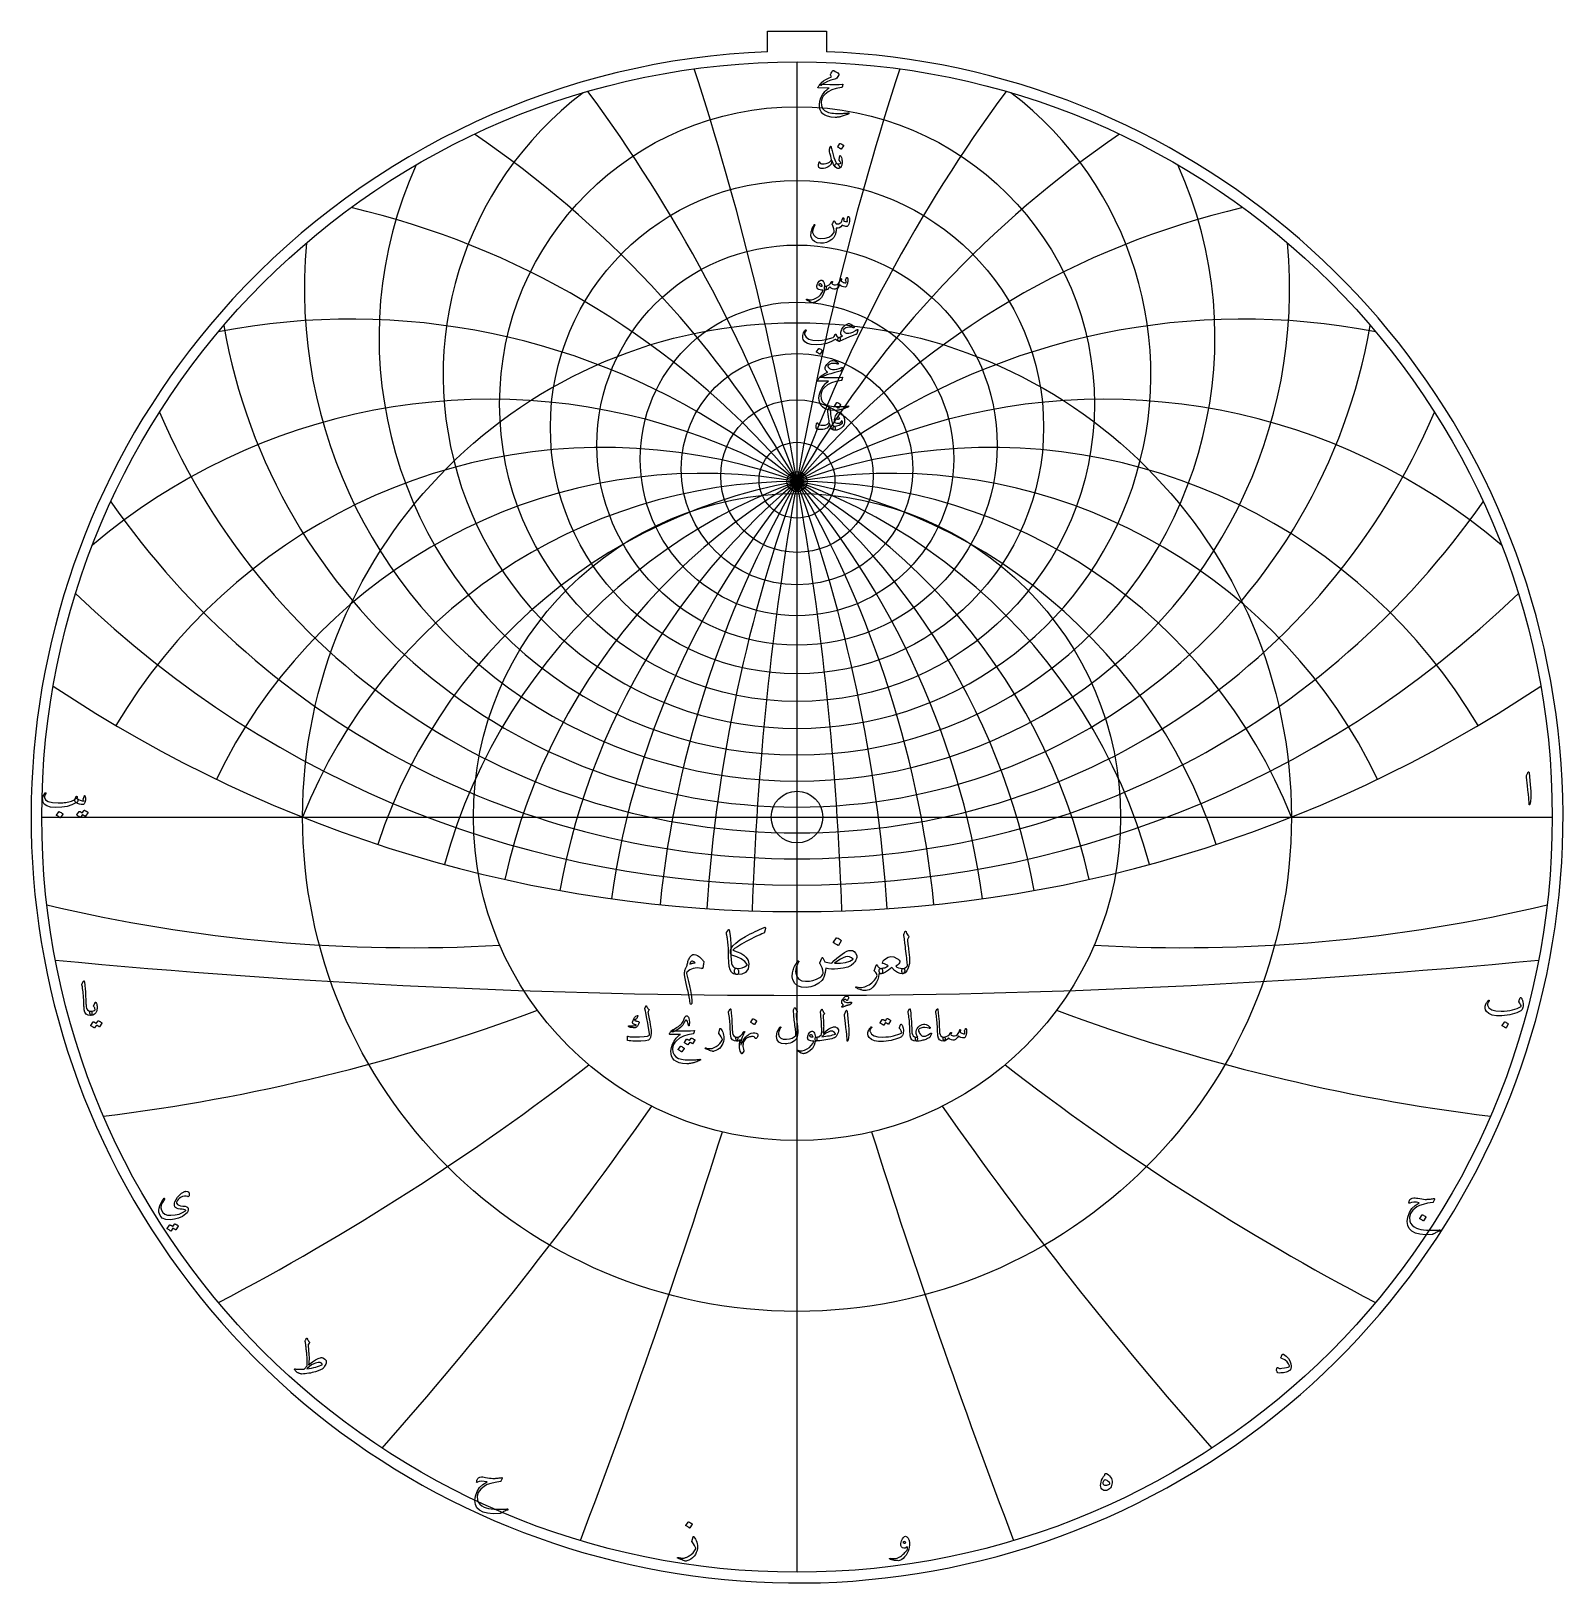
# Model space of a CAD drawing. Header units: millimetres. Extents: x -62 to 62, y -62 to 63.
import ezdxf

# ---------------------------------------------------------------- set-up
doc = ezdxf.new("R2010")
doc.units = ezdxf.units.MM
for name, color, linetype in [('CUT_INNER', 6, 'Continuous'), ('CUT_OUTER', 1, 'Continuous'), ('ENGRAVE', 7, 'Continuous'), ('ENGRAVE_FINE', 8, 'Continuous'), ('TEXT', 5, 'Continuous')]:
    doc.layers.add(name, color=color, linetype=linetype)

msp = doc.modelspace()

# ---------------------------------------------------------------- linework, layer by layer
at = {"layer": 'CUT_INNER'}
msp.add_circle((0, 0), 2.075, dxfattribs=at)
at = {"layer": 'CUT_OUTER'}
for points in [[(-2.3625, 63.2325), (2.3625, 63.2325), (2.3625, 61.567)], [(-2.3625, 61.567), (-2.3625, 63.2325)]]:
    msp.add_lwpolyline(points, dxfattribs=at)
for centre, radius, start, end in [((-0.0002, -0.0002), 61.6124, 137.460696, 87.802279), ((-0.0008, 0.0012), 61.6111, 92.196778, 137.461198)]:
    msp.add_arc(centre, radius, start, end, dxfattribs=at)
at = {"layer": 'ENGRAVE'}
for points in [[(0, -60.75), (0, 60.75)], [(-60.75, 0), (60.75, 0)], [(0, -60.75), (0, -26.0306)]]:
    msp.add_lwpolyline(points, dxfattribs=at)
for centre, radius in [((0, 0), 60.75), ((0, 33.224), 23.9213), ((0, 31.3665), 19.8384), ((0, 29.9189), 16.0967), ((0, 28.8105), 12.6092), ((0, 0), 39.7663), ((0, 27.9919), 9.3076), ((0, 27.4291), 6.1364), ((0, 27.0998), 3.048), ((0, 26.9913), 0.81), ((0, 0), 26.0306)]:
    msp.add_circle(centre, radius, dxfattribs=at)
for centre, radius, start, end in [((0, 35.5922), 28.461, 127.201381, 52.798619), ((0, 38.6176), 33.6175, 155.68469, 24.31531), ((0, 42.5178), 39.6208, 174.669581, 5.330419), ((0, 47.6281), 46.8183, 189.940081, 350.059919), ((0, 54.4905), 55.7634, 203.14013, 336.85987), ((0, -15.7981), 42.7895, 21.666667, 158.333333), ((0, -15.7981), 42.7895, 21.666667, 158.333333), ((0, 64.0367), 67.3993, 215.01341, 324.98659), ((0, 78.0114), 83.4823, 225.968407, 314.031593), ((0, 100.0978), 107.7076, 236.256206, 303.743794), ((-31.0405, 115.8448), 126.3522, 256.592753, 273.238011), ((31.0405, 115.8448), 126.3522, 266.761989, 283.407247), ((-74.8621, 129.665), 154.9152, 277.076278, 290.392484), ((74.8621, 129.665), 154.9152, 249.607516, 262.923722), ((-141.0224, 141.0224), 203.3617, 297.686788, 307.673943), ((141.0224, 141.0224), 203.3617, 232.326057, 242.313212), ((-258.8924, 149.4716), 301.5765, 318.398621, 325.056725), ((258.8924, 149.4716), 301.5765, 214.943275, 221.601379), ((-577.2702, 154.6791), 598.9556, 339.1811417, 342.5101935), ((577.2702, 154.6791), 598.9556, 197.4898065, 200.8188583)]:
    msp.add_arc(centre, radius, start, end, dxfattribs=at)
at = {"layer": 'ENGRAVE_FINE'}
for centre, radius, start, end in [((-242.6713, -15.7981), 246.4149, 1.918325, 17.960169), ((-242.6713, -15.7981), 246.4149, 1.918325, 17.960169), ((242.6713, -15.7981), 246.4149, 162.039831, 178.081675), ((242.6713, -15.7981), 246.4149, 162.039831, 178.081675), ((-117.5632, -15.7981), 125.1081, 3.865139, 36.361952), ((-117.5632, -15.7981), 125.1081, 3.865139, 36.361952), ((117.5632, -15.7981), 125.1081, 143.638048, 176.134861), ((117.5632, -15.7981), 125.1081, 143.638048, 176.134861), ((-74.1136, -15.7981), 85.579, 5.870612, 55.741886), ((-74.1136, -15.7981), 85.579, 5.870612, 55.741886), ((74.1136, -15.7981), 85.579, 124.258114, 174.129388), ((74.1136, -15.7981), 85.579, 124.258114, 174.129388), ((-50.9945, -15.7981), 66.5686, 7.968492, 76.867673), ((-50.9945, -15.7981), 66.5686, 7.968492, 76.867673), ((50.9945, -15.7981), 66.5686, 103.132327, 172.031508), ((50.9945, -15.7981), 66.5686, 103.132327, 172.031508), ((-35.9046, -15.7981), 55.8577, 10.198466, 100.984842), ((-35.9046, -15.7981), 55.8577, 10.198466, 100.984842), ((35.9046, -15.7981), 55.8577, 79.015158, 169.801534), ((35.9046, -15.7981), 55.8577, 79.015158, 169.801534), ((-24.7045, -15.7981), 49.409, 12.609349, 130.32134), ((-24.7045, -15.7981), 49.409, 12.609349, 130.32134), ((24.7045, -15.7981), 49.409, 49.67866, 167.390651), ((24.7045, -15.7981), 49.409, 49.67866, 167.390651), ((-15.5741, -15.7981), 45.5356, 15.263661, 149.429219), ((-15.5741, -15.7981), 45.5356, 15.263661, 149.429219), ((15.5741, -15.7981), 45.5356, 30.570781, 164.736339), ((15.5741, -15.7981), 45.5356, 30.570781, 164.736339), ((-7.5449, -15.7981), 43.4496, 18.244548, 154.305938), ((-7.5449, -15.7981), 43.4496, 18.244548, 154.305938), ((7.5449, -15.7981), 43.4496, 25.694062, 161.755452), ((7.5449, -15.7981), 43.4496, 25.694062, 161.755452), ((0, 614.0096), 628.3525, 264.5526081, 275.4473919)]:
    msp.add_arc(centre, radius, start, end, dxfattribs=at)
at = {"layer": 'TEXT'}
for points in [[(3.0323, 59.3644), (2.7184, 59.2824), (2.4413, 59.1766), (2.201, 59.0471), (1.9976, 58.8937), (1.9664, 58.8701), (1.9374, 58.8569), (1.9107, 58.854), (1.8862, 58.8614), (1.8577, 58.8953), (1.8619, 58.9431), (1.899, 59.0049), (1.9688, 59.0805), (2.1339, 59.2175), (2.3236, 59.341), (2.538, 59.451), (2.7772, 59.5476), (2.7089, 59.6482), (2.6961, 59.6733), (2.6901, 59.6985), (2.6907, 59.7236), (2.6981, 59.7488), (2.7464, 59.8447), (2.7907, 59.9239), (2.8309, 59.9866), (2.867, 60.0326), (2.8901, 60.0544), (2.9128, 60.0658), (2.935, 60.067), (2.9568, 60.0578), (3.0832, 59.9864), (3.1895, 59.9194), (3.2755, 59.857), (3.3413, 59.7991), (3.354, 59.7804), (3.3601, 59.7569), (3.3594, 59.7284), (3.352, 59.6949), (3.3289, 59.6426), (3.2918, 59.579), (3.2409, 59.5043), (3.176, 59.4183), (3.1589, 59.4055), (3.1293, 59.3922), (3.0871, 59.3785), (3.0323, 59.3644)], [(2.1844, 58.9476), (2.6454, 58.9314), (3.044, 58.9296), (3.3801, 58.9422), (3.6538, 58.9692), (3.6622, 58.9702), (3.6695, 58.9696), (3.6757, 58.9675), (3.6808, 58.9638), (3.6845, 58.9587), (3.6866, 58.9525), (3.6872, 58.9452), (3.6862, 58.9368), (3.6791, 58.904), (3.6722, 58.874), (3.6656, 58.8466), (3.6592, 58.8219), (3.653, 58.7999), (3.6471, 58.7805), (3.6414, 58.7639), (3.6359, 58.75), (3.6242, 58.7278), (3.6107, 58.7114), (3.5954, 58.7008), (3.5784, 58.6961), (3.1634, 58.6209), (2.8023, 58.503), (2.4952, 58.3425), (2.2419, 58.1392), (2.1139, 57.9931), (2.0209, 57.8383), (1.963, 57.6751), (1.9401, 57.5033), (1.9621, 57.2336), (2.0497, 57.0138), (2.2028, 56.8438), (2.4215, 56.7237), (2.5349, 56.6873), (2.6595, 56.6572), (2.7954, 56.6334), (2.9425, 56.6159), (3.1005, 56.6045), (3.2694, 56.5989), (3.449, 56.5991), (3.6394, 56.6051), (3.7071, 56.609), (3.7737, 56.6132), (3.8392, 56.6179), (3.9035, 56.6231), (3.9663, 56.6287), (4.027, 56.6348), (4.0857, 56.6413), (4.1424, 56.6483), (4.1597, 56.6491), (4.1721, 56.6447), (4.1795, 56.6348), (4.182, 56.6195), (4.1806, 56.6018), (4.1766, 56.5881), (4.1698, 56.5784), (4.1604, 56.5728), (4.0589, 56.5299), (3.9628, 56.4911), (3.8721, 56.4563), (3.7868, 56.4255), (3.707, 56.3986), (3.6332, 56.3752), (3.5651, 56.3554), (3.5029, 56.3393), (3.4444, 56.3274), (3.3875, 56.3168), (3.3322, 56.3076), (3.2784, 56.2998), (3.2259, 56.2937), (3.1746, 56.2899), (3.1245, 56.2883), (3.0754, 56.289), (2.7404, 56.315), (2.461, 56.3716), (2.2374, 56.4587), (2.0694, 56.5764), (1.9461, 56.7235), (1.8601, 56.8953), (1.8114, 57.0917), (1.8, 57.3129), (1.8352, 57.5873), (1.9194, 57.8536), (2.0526, 58.1118), (2.2347, 58.362), (2.3059, 58.4377), (2.3865, 58.5102), (2.4765, 58.5796), (2.576, 58.6458), (1.7066, 58.653), (1.6857, 58.662), (1.6769, 58.6782), (1.6803, 58.7015), (1.6958, 58.732), (1.725, 58.7765), (1.7515, 58.8165), (1.7753, 58.8519), (1.7964, 58.8829), (1.8148, 58.9092), (1.8305, 58.9305), (1.8435, 58.9469), (1.8539, 58.9584), (1.8772, 58.9604), (1.9401, 58.9593), (2.0425, 58.955), (2.1844, 58.9476)], [(2.7538, 53.8731), (2.7745, 53.7789), (2.7969, 53.6831), (2.8212, 53.5858), (2.8472, 53.4869), (2.8751, 53.3859), (2.9047, 53.2825), (2.9362, 53.1767), (2.9694, 53.0683), (3.0365, 52.8734), (3.0978, 52.727), (3.1533, 52.6291), (3.2029, 52.5797), (3.2463, 52.5503), (3.2901, 52.5087), (3.3343, 52.4551), (3.379, 52.3893), (3.4212, 52.3078), (3.4329, 52.2465), (3.414, 52.2054), (3.3646, 52.1845), (3.205, 52.2007), (3.0637, 52.3066), (2.9409, 52.5025), (2.8365, 52.7881), (2.8342, 52.7928), (2.8311, 52.7962), (2.827, 52.7982), (2.8221, 52.7989), (2.8185, 52.7982), (2.8149, 52.7962), (2.8113, 52.7928), (2.8077, 52.7881), (2.7976, 52.7418), (2.7853, 52.6929), (2.7707, 52.6412), (2.7538, 52.5869), (2.7354, 52.5355), (2.7161, 52.4926), (2.6959, 52.4582), (2.6748, 52.4324), (2.5989, 52.3662), (2.5041, 52.3075), (2.3905, 52.2566), (2.258, 52.2132), (2.1233, 52.1811), (2.0065, 52.1674), (1.9077, 52.1721), (1.8269, 52.1953), (1.7577, 52.2532), (1.7263, 52.3551), (1.7326, 52.5011), (1.7766, 52.6911), (1.7809, 52.6974), (1.7865, 52.7018), (1.7935, 52.7045), (1.8018, 52.7054), (1.8116, 52.7043), (1.8197, 52.701), (1.826, 52.6953), (1.8305, 52.6875), (1.8476, 52.6477), (1.8664, 52.6147), (1.8871, 52.5885), (1.9095, 52.5689), (1.9796, 52.5429), (2.0748, 52.5366), (2.1952, 52.5501), (2.3407, 52.5833), (2.4958, 52.6331), (2.6164, 52.6893), (2.7024, 52.7517), (2.7538, 52.8204), (2.7624, 52.89), (2.7484, 53.009), (2.7121, 53.1774), (2.6532, 53.3952), (2.6249, 53.51), (2.6083, 53.6027), (2.6034, 53.6735), (2.6101, 53.7222), (2.6784, 53.9162), (2.6858, 53.9366), (2.6937, 53.9512), (2.702, 53.96), (2.7107, 53.9629), (2.7215, 53.9573), (2.7323, 53.9404), (2.7431, 53.9124), (2.7538, 53.8731)], [(3.4472, 54.1821), (3.4517, 54.1866), (3.458, 54.1892), (3.4661, 54.1901), (3.476, 54.1892), (3.5458, 54.161), (3.6116, 54.1264), (3.6734, 54.0855), (3.7311, 54.0383), (3.7367, 54.0312), (3.7391, 54.024), (3.7385, 54.0168), (3.7347, 54.0096), (3.5658, 53.7366), (3.5595, 53.73), (3.5514, 53.7285), (3.5415, 53.7318), (3.5299, 53.7402), (3.5198, 53.7473), (3.5038, 53.7581), (3.482, 53.7725), (3.4544, 53.7905), (3.4205, 53.812), (3.3799, 53.8372), (3.3325, 53.8659), (3.2784, 53.8982), (3.2712, 53.9036), (3.2676, 53.909), (3.2676, 53.9144), (3.2712, 53.9198)], [(3.4796, 52.7126), (3.4585, 52.7479), (3.4383, 52.7782), (3.4189, 52.8036), (3.4005, 52.824), (3.3873, 52.8415), (3.3799, 52.8617), (3.3783, 52.8846), (3.3826, 52.9102), (3.458, 53.1833), (3.4686, 53.2071), (3.4823, 53.2138), (3.4991, 53.2035), (3.5191, 53.1761), (3.5492, 53.1179), (3.5748, 53.0477), (3.5959, 52.9652), (3.6125, 52.8707), (3.6222, 52.78), (3.626, 52.6911), (3.624, 52.6039), (3.6161, 52.5186), (3.6033, 52.4443), (3.5865, 52.3794), (3.5656, 52.3239), (3.5406, 52.2779), (3.5099, 52.2438), (3.4679, 52.2168), (3.4147, 52.1971), (3.3502, 52.1845), (3.2842, 52.182), (3.2227, 52.1926), (3.1657, 52.2162), (3.1131, 52.2528), (3.0725, 52.2992), (3.0511, 52.3525), (3.0491, 52.4124), (3.0664, 52.4791), (3.094, 52.5337), (3.1266, 52.568), (3.1641, 52.5822), (3.2065, 52.5761), (3.3044, 52.5525), (3.3898, 52.5501), (3.4625, 52.5687), (3.5227, 52.6084), (3.524, 52.619), (3.5173, 52.6399), (3.5025, 52.6711), (3.4796, 52.7126)], [(4.0993, 48.285), (4.1056, 48.3007), (4.1137, 48.3119), (4.1236, 48.3187), (4.1352, 48.3209), (4.1503, 48.3191), (4.1631, 48.3137), (4.1736, 48.3047), (4.182, 48.2922), (4.2024, 48.2473), (4.217, 48.1916), (4.2257, 48.1251), (4.2287, 48.0479), (4.2208, 47.9217), (4.1972, 47.8018), (4.1579, 47.6881), (4.1029, 47.5808), (4.084, 47.555), (4.0634, 47.535), (4.0409, 47.5208), (4.0167, 47.5125), (3.9289, 47.5069), (3.8344, 47.5224), (3.7331, 47.559), (3.6251, 47.6167), (3.5341, 47.4921), (3.4266, 47.4092), (3.3024, 47.3682), (3.1616, 47.3688), (3.157, 47.293), (3.1504, 47.2202), (3.1417, 47.1502), (3.1311, 47.0832), (3.1184, 47.0186), (3.1037, 46.9561), (3.087, 46.8956), (3.0682, 46.8371), (3.0246, 46.7316), (2.9658, 46.6341), (2.8917, 46.5447), (2.8023, 46.4635), (2.5933, 46.3242), (2.3721, 46.2263), (2.1388, 46.1697), (1.8934, 46.1545), (1.617, 46.192), (1.3985, 46.2901), (1.2379, 46.4489), (1.1353, 46.6682), (1.1214, 46.7473), (1.1191, 46.8407), (1.1286, 46.9485), (1.1497, 47.0706), (1.1836, 47.2045), (1.2314, 47.3437), (1.2932, 47.4883), (1.3688, 47.6383), (1.3749, 47.6477), (1.3823, 47.6544), (1.3911, 47.6585), (1.4012, 47.6598), (1.4113, 47.6589), (1.42, 47.6562), (1.4274, 47.6518), (1.4335, 47.6455), (1.4375, 47.6363), (1.4389, 47.6266), (1.4375, 47.6165), (1.4335, 47.6059), (1.3374, 47.4063), (1.2754, 47.2422), (1.2476, 47.1135), (1.2539, 47.0203), (1.3446, 46.8149), (1.4874, 46.6655), (1.6823, 46.5724), (1.9293, 46.5353), (2.2747, 46.5573), (2.567, 46.6449), (2.8064, 46.798), (2.9928, 47.0167), (2.9921, 47.1609), (2.9685, 47.3131), (2.922, 47.4735), (2.8526, 47.6419), (2.8439, 47.6589), (2.8392, 47.6742), (2.8385, 47.6877), (2.8419, 47.6994), (2.8612, 47.7394), (2.8796, 47.7771), (2.8971, 47.8122), (2.9137, 47.8449), (2.9294, 47.8746), (2.9443, 47.901), (2.9582, 47.924), (2.9712, 47.9437), (2.9786, 47.952), (2.9865, 47.9553), (2.9948, 47.9538), (3.0035, 47.9473), (3.008, 47.9423), (3.0143, 47.9347), (3.0224, 47.9244), (3.0323, 47.9113), (3.0435, 47.8956), (3.0556, 47.8772), (3.0687, 47.8561), (3.0826, 47.8323), (3.1109, 47.7865), (3.1347, 47.7532), (3.154, 47.7326), (3.1688, 47.7245), (3.2622, 47.7166), (3.3556, 47.7326), (3.449, 47.7723), (3.5424, 47.8359), (3.5764, 47.8781), (3.6098, 47.9473), (3.6428, 48.0434), (3.6754, 48.1664), (3.6785, 48.1781), (3.6844, 48.188), (3.6929, 48.1961), (3.7041, 48.2023), (3.7147, 48.2064), (3.7248, 48.2077), (3.7344, 48.2064), (3.7436, 48.2023), (3.7573, 48.1799), (3.7625, 48.1377), (3.7591, 48.0757), (3.7472, 47.994), (3.8198, 47.9495), (3.8972, 47.9203), (3.9796, 47.9064), (4.067, 47.9077), (4.0659, 47.934), (4.0625, 47.9553), (4.0569, 47.9717), (4.049, 47.9832), (4.04, 47.994), (4.0346, 48.0047), (4.0329, 48.0155), (4.0346, 48.0263)], [(2.2006, 42.3454), (2.1163, 42.0497), (1.9751, 41.802), (1.7768, 41.6024), (1.5215, 41.4508), (1.4858, 41.4354), (1.4506, 41.4216), (1.4158, 41.4094), (1.3814, 41.3987), (1.3477, 41.3898), (1.3149, 41.383), (1.2831, 41.3782), (1.2521, 41.3753), (1.1748, 41.3864), (1.0724, 41.4265), (0.9449, 41.4959), (0.7922, 41.5945), (0.7758, 41.6087), (0.7662, 41.6223), (0.7632, 41.6356), (0.7671, 41.6484), (0.7756, 41.6583), (0.7868, 41.6628), (0.8007, 41.6619), (0.8173, 41.6556), (0.9761, 41.6042), (1.1542, 41.6044), (1.3515, 41.6563), (1.5682, 41.7598), (1.7452, 41.8799), (1.8916, 42.0211), (2.0074, 42.1835), (2.0928, 42.3669), (2.0921, 42.3735), (2.0901, 42.3786), (2.0867, 42.3824), (2.082, 42.3849), (1.9583, 42.3921), (1.853, 42.4065), (1.7661, 42.428), (1.6976, 42.4568), (1.6446, 42.5012), (1.6113, 42.5627), (1.5979, 42.6413), (1.6042, 42.737), (1.6062, 42.7497), (1.6087, 42.7626), (1.6116, 42.7757), (1.6149, 42.7891), (1.6188, 42.8029), (1.623, 42.8174), (1.6277, 42.8325), (1.6329, 42.8484), (1.6751, 42.951), (1.7263, 43.0361), (1.7865, 43.1037), (1.8557, 43.1538), (1.9264, 43.1811), (1.9913, 43.1807), (2.0503, 43.1524), (2.1036, 43.0963), (2.15, 43.0181), (2.1853, 42.9274), (2.2093, 42.8241), (2.2221, 42.7083), (2.2292, 42.7084), (2.236, 42.7087), (2.2427, 42.7093), (2.2491, 42.7101), (2.2555, 42.7108), (2.2621, 42.7114), (2.2689, 42.7117), (2.276, 42.7118), (2.3003, 42.7067), (2.3191, 42.6912), (2.3326, 42.6654), (2.3407, 42.6292), (2.344, 42.5895), (2.3434, 42.5493), (2.3387, 42.5086), (2.3299, 42.4675), (2.3184, 42.4314), (2.3056, 42.4056), (2.2915, 42.3901), (2.276, 42.3849), (2.2077, 42.3849), (2.2073, 42.3784), (2.2059, 42.3696), (2.2037, 42.3586), (2.2006, 42.3454)], [(2.0281, 42.7478), (1.9904, 42.8136), (1.9491, 42.86), (1.9042, 42.8872), (1.8557, 42.8951), (1.8267, 42.8874), (1.8009, 42.8753), (1.7782, 42.8587), (1.7586, 42.8376), (1.7524, 42.8264), (1.7515, 42.8142), (1.756, 42.8012), (1.7658, 42.7873), (1.8029, 42.7547), (1.8565, 42.7325), (1.9268, 42.7206), (2.0137, 42.719), (2.0227, 42.7208), (2.0281, 42.7262), (2.0299, 42.7352), (2.0281, 42.7478)], [(4.0149, 43.4088), (4.0227, 43.4142), (4.032, 43.4124), (4.0425, 43.4035), (4.0544, 43.3873), (4.0672, 43.3599), (4.0769, 43.3208), (4.0834, 43.2701), (4.0867, 43.2076), (4.0879, 43.1367), (4.084, 43.0675), (4.0753, 43.0002), (4.0616, 42.9346), (4.0216, 42.8071), (3.9772, 42.7154), (3.9282, 42.6598), (3.8748, 42.64), (3.7484, 42.6474), (3.6314, 42.6804), (3.5238, 42.739), (3.4257, 42.8232), (3.3583, 42.6905), (3.2784, 42.587), (3.1859, 42.5127), (3.0808, 42.4675), (2.9705, 42.4577), (2.8589, 42.4855), (2.746, 42.5511), (2.6317, 42.6544), (2.5392, 42.5365), (2.4485, 42.4523), (2.3595, 42.4017), (2.2724, 42.3849), (2.2549, 42.3948), (2.2383, 42.4244), (2.2226, 42.4738), (2.2077, 42.543), (2.2024, 42.6113), (2.2113, 42.6615), (2.2347, 42.6939), (2.2724, 42.7083), (2.4381, 42.7458), (2.5832, 42.8187), (2.7076, 42.9272), (2.8113, 43.0711), (2.8169, 43.079), (2.823, 43.0846), (2.8295, 43.088), (2.8365, 43.0891), (2.845, 43.0882), (2.8526, 43.0855), (2.8594, 43.081), (2.8652, 43.0747), (2.8686, 43.0554), (2.8607, 43.0226), (2.8416, 42.9764), (2.8113, 42.9166), (2.8511, 42.8706), (2.9128, 42.8367), (2.9966, 42.8149), (3.1023, 42.8053), (3.2341, 42.8329), (3.3493, 42.9229), (3.4479, 43.0754), (3.5299, 43.2903), (3.5339, 43.3013), (3.5389, 43.3091), (3.5447, 43.3139), (3.5514, 43.3154), (3.5615, 43.3145), (3.5703, 43.3118), (3.5777, 43.3073), (3.5838, 43.3011), (3.5883, 43.2921), (3.5909, 43.2831), (3.5918, 43.2741), (3.5909, 43.2651), (3.555, 43.1142), (3.597, 43.077), (3.6475, 43.0442), (3.7066, 43.0159), (3.7742, 42.9921), (3.84, 42.9766), (3.89, 42.9732), (3.9244, 42.982), (3.943, 43.0029), (3.9491, 43.0347), (3.9457, 43.0801), (3.9329, 43.1389), (3.9107, 43.2112), (3.9145, 43.2317), (3.9332, 43.2714), (3.9666, 43.3305), (4.0149, 43.4088)], [(0.6611, 39.1773), (0.6739, 39.1913), (0.6871, 39.1971), (0.7008, 39.1949), (0.715, 39.1845), (0.7257, 39.1711), (0.7293, 39.1558), (0.7257, 39.1387), (0.715, 39.1199), (0.6602, 39.035), (0.6251, 38.9564), (0.6099, 38.8841), (0.6144, 38.8181), (0.7269, 38.6012), (0.9458, 38.4498), (1.2712, 38.364), (1.703, 38.3438), (2.0234, 38.3674), (2.3308, 38.4166), (2.6252, 38.4914), (2.9065, 38.5917), (2.9562, 38.6211), (2.9972, 38.6663), (3.0298, 38.7271), (3.0538, 38.8037), (3.0619, 38.8255), (3.0754, 38.8405), (3.0942, 38.8488), (3.1185, 38.8504), (3.1358, 38.843), (3.1481, 38.8279), (3.1556, 38.8053), (3.158, 38.775), (3.1749, 38.7), (3.2218, 38.6438), (3.2988, 38.6065), (3.4059, 38.5881), (3.4445, 38.5796), (3.4706, 38.5576), (3.4841, 38.5221), (3.485, 38.4732), (3.4719, 38.382), (3.4544, 38.3169), (3.4324, 38.2778), (3.4059, 38.2648), (3.3271, 38.2751), (3.2523, 38.3061), (3.1816, 38.3577), (3.1149, 38.4301), (3.1093, 38.433), (3.0996, 38.4309), (3.0859, 38.424), (3.0682, 38.4121), (2.7332, 38.2235), (2.3676, 38.0887), (1.9715, 38.0079), (1.5449, 37.981), (1.1506, 38.0079), (0.8443, 38.0887), (0.626, 38.2235), (0.4958, 38.4121), (0.4662, 38.5174), (0.4563, 38.625), (0.4662, 38.7348), (0.4958, 38.8468), (0.5358, 38.951), (0.5766, 39.0408), (0.6184, 39.1163), (0.6611, 39.1773)], [(4.8897, 39.1666), (4.8179, 38.8791), (4.8098, 38.8652), (4.7963, 38.8522), (4.7774, 38.8401), (4.7532, 38.8288), (4.6994, 38.8099), (4.6423, 38.7889), (4.5818, 38.7659), (4.5179, 38.7408), (4.4506, 38.714), (4.38, 38.6856), (4.306, 38.6556), (4.2287, 38.6241), (3.4023, 38.2648), (3.3646, 38.2731), (3.3341, 38.298), (3.3107, 38.3396), (3.2945, 38.3977), (3.2918, 38.4595), (3.3089, 38.5118), (3.3457, 38.5547), (3.4023, 38.5881), (3.4094, 38.5914), (3.4234, 38.5976), (3.4444, 38.6067), (3.4724, 38.6187), (3.5071, 38.6334), (3.5483, 38.6506), (3.596, 38.6702), (3.6502, 38.6923), (3.5804, 38.764), (3.5362, 38.8423), (3.5175, 38.9274), (3.5245, 39.0193), (3.5936, 39.2377), (3.7113, 39.4225), (3.8775, 39.5737), (4.0921, 39.6911), (4.1391, 39.7021), (4.1936, 39.6992), (4.2558, 39.6823), (4.3257, 39.6516), (4.3982, 39.6096), (4.4649, 39.5627), (4.5257, 39.5108), (4.5807, 39.454), (4.5962, 39.4331), (4.6032, 39.4136), (4.6016, 39.3954), (4.5915, 39.3785), (4.5763, 39.3655), (4.5592, 39.3588), (4.5403, 39.3583), (4.5197, 39.3642), (4.4121, 39.3981), (4.2978, 39.4136), (4.1768, 39.4106), (4.049, 39.3893), (3.9334, 39.3547), (3.8415, 39.3085), (3.7735, 39.2505), (3.7293, 39.1809), (3.7248, 39.1499), (3.7365, 39.1145), (3.7643, 39.0745), (3.8083, 39.03), (3.8586, 38.9896), (3.9089, 38.9582), (3.9592, 38.9357), (4.0095, 38.9223), (4.1602, 38.9184), (4.3212, 38.9501), (4.4925, 39.0172), (4.6742, 39.1199), (4.6937, 39.1322), (4.7128, 39.1441), (4.7314, 39.1556), (4.7496, 39.1666), (4.7671, 39.1769), (4.7837, 39.1863), (4.7995, 39.1949), (4.8143, 39.2025), (4.8554, 39.2218), (4.8816, 39.2223), (4.8931, 39.2038), (4.8897, 39.1666)], [(1.7497, 37.6864), (1.7542, 37.6908), (1.7604, 37.6935), (1.7685, 37.6944), (1.7784, 37.6935), (1.8482, 37.6652), (1.914, 37.6307), (1.9758, 37.5898), (2.0335, 37.5426), (2.0391, 37.5355), (2.0416, 37.5283), (2.0409, 37.5211), (2.0371, 37.5139), (1.8682, 37.2409), (1.8619, 37.2343), (1.8539, 37.2328), (1.844, 37.2361), (1.8323, 37.2444), (1.8222, 37.2516), (1.8063, 37.2624), (1.7845, 37.2768), (1.7569, 37.2947), (1.7229, 37.3163), (1.6823, 37.3415), (1.6349, 37.3702), (1.5808, 37.4025), (1.5736, 37.4079), (1.57, 37.4133), (1.57, 37.4187), (1.5736, 37.4241)], [(3.6448, 36.1547), (3.6478, 36.1293), (3.6314, 36.0819), (3.5957, 36.0125), (3.5406, 35.9211), (3.529, 35.9063), (3.5155, 35.8942), (3.5002, 35.8848), (3.4832, 35.878), (3.2532, 35.8147), (3.0484, 35.7577), (2.8688, 35.7069), (2.7143, 35.6625), (2.585, 35.6245), (2.4808, 35.5933), (2.4017, 35.5688), (2.3479, 35.5511), (1.9131, 35.3571), (1.8826, 35.3548), (1.8592, 35.3589), (1.8431, 35.3692), (1.8341, 35.3858), (1.8339, 35.3919), (1.8368, 35.3993), (1.8429, 35.408), (1.8521, 35.4182), (1.9405, 35.5012), (2.073, 35.5888), (2.2495, 35.6809), (2.47, 35.7774), (2.4101, 35.8286), (2.3595, 35.878), (2.3184, 35.9256), (2.2868, 35.9714), (2.2672, 36.0215), (2.2625, 36.0819), (2.2726, 36.1526), (2.2976, 36.2337), (2.338, 36.3181), (2.3946, 36.4026), (2.4673, 36.487), (2.5562, 36.5714), (2.653, 36.6444), (2.7458, 36.6945), (2.8344, 36.7216), (2.9191, 36.7259), (3.0338, 36.7028), (3.1374, 36.655), (3.2297, 36.5824), (3.3107, 36.4852), (3.3179, 36.4731), (3.3215, 36.4618), (3.3215, 36.4515), (3.3179, 36.4421), (3.31, 36.4333), (3.3008, 36.4286), (3.2903, 36.4279), (3.2784, 36.4313), (3.2255, 36.4481), (3.1746, 36.4627), (3.1258, 36.4751), (3.079, 36.4852), (3.0344, 36.4928), (2.9923, 36.4978), (2.9527, 36.5), (2.9155, 36.4996), (2.7608, 36.4814), (2.6308, 36.4376), (2.5255, 36.3682), (2.4449, 36.2732), (2.5306, 36.1603), (2.6263, 36.0765), (2.7318, 36.022), (2.8472, 35.9966), (3.019, 35.9948), (3.2038, 36.0217), (3.4017, 36.0774), (3.6125, 36.1619), (3.6213, 36.1641), (3.6296, 36.1636), (3.6374, 36.1605), (3.6448, 36.1547)], [(2.1538, 35.3679), (2.6148, 35.3517), (3.0134, 35.3499), (3.3496, 35.3625), (3.6233, 35.3894), (3.6317, 35.3904), (3.639, 35.3899), (3.6452, 35.3877), (3.6502, 35.384), (3.6539, 35.379), (3.6561, 35.3728), (3.6566, 35.3655), (3.6556, 35.3571), (3.6485, 35.3243), (3.6417, 35.2942), (3.6351, 35.2668), (3.6287, 35.2421), (3.6225, 35.2201), (3.6165, 35.2008), (3.6108, 35.1842), (3.6053, 35.1703), (3.5936, 35.148), (3.5802, 35.1316), (3.5649, 35.1211), (3.5478, 35.1164), (3.1329, 35.0411), (2.7718, 34.9233), (2.4646, 34.7627), (2.2113, 34.5595), (2.0833, 34.4133), (1.9904, 34.2586), (1.9324, 34.0954), (1.9095, 33.9236), (1.9315, 33.6539), (2.0191, 33.4341), (2.1723, 33.2641), (2.391, 33.1439), (2.5044, 33.1076), (2.629, 33.0775), (2.7648, 33.0537), (2.9119, 33.0362), (3.07, 33.0247), (3.2389, 33.0191), (3.4185, 33.0193), (3.6089, 33.0254), (3.6766, 33.0292), (3.7432, 33.0335), (3.8086, 33.0382), (3.873, 33.0434), (3.9357, 33.049), (3.9965, 33.055), (4.0552, 33.0615), (4.1119, 33.0685), (4.1292, 33.0694), (4.1415, 33.0649), (4.1489, 33.055), (4.1514, 33.0398), (4.1501, 33.022), (4.146, 33.0083), (4.1393, 32.9987), (4.1299, 32.9931), (4.0284, 32.9502), (3.9323, 32.9113), (3.8415, 32.8765), (3.7562, 32.8458), (3.6765, 32.8188), (3.6026, 32.7955), (3.5346, 32.7757), (3.4724, 32.7595), (3.4139, 32.7476), (3.357, 32.7371), (3.3016, 32.7279), (3.2478, 32.72), (3.1954, 32.7139), (3.1441, 32.7101), (3.0939, 32.7086), (3.0448, 32.7092), (2.7098, 32.7353), (2.4305, 32.7919), (2.2068, 32.879), (2.0389, 32.9966), (1.9156, 33.1437), (1.8296, 33.3155), (1.7809, 33.512), (1.7694, 33.7332), (1.8047, 34.0076), (1.8889, 34.2739), (2.022, 34.5321), (2.2041, 34.7822), (2.2753, 34.8579), (2.3559, 34.9304), (2.446, 34.9998), (2.5455, 35.0661), (1.676, 35.0733), (1.6551, 35.0822), (1.6464, 35.0984), (1.6497, 35.1218), (1.6652, 35.1523), (1.6944, 35.1968), (1.7209, 35.2367), (1.7447, 35.2722), (1.7658, 35.3032), (1.7842, 35.3295), (1.8, 35.3508), (1.813, 35.3672), (1.8233, 35.3786), (1.8467, 35.3807), (1.9095, 35.3795), (2.0119, 35.3753), (2.1538, 35.3679)], [(2.9892, 31.4364), (3.0152, 31.4238), (3.0359, 31.4041), (3.0511, 31.3771), (3.061, 31.343), (3.0675, 31.3008), (3.0691, 31.2604), (3.0657, 31.2218), (3.0574, 31.1849), (3.0451, 31.1535), (3.0296, 31.131), (3.0109, 31.1176), (2.9892, 31.1131), (2.8816, 31.1429), (2.7925, 31.2182), (2.7217, 31.3387), (2.6694, 31.5047), (2.6627, 31.5333), (2.6568, 31.5581), (2.6519, 31.5791), (2.6479, 31.5963), (2.6447, 31.6097), (2.6425, 31.6192), (2.6411, 31.6249), (2.6407, 31.6268), (2.6353, 31.6374), (2.6299, 31.6403), (2.6245, 31.6356), (2.6191, 31.6232), (2.558, 31.4854), (2.4898, 31.3771), (2.4143, 31.2985), (2.3317, 31.2496), (2.2118, 31.2119), (2.0712, 31.1885), (1.91, 31.1795), (1.7281, 31.1849), (1.6066, 31.2224), (1.5404, 31.3134), (1.5294, 31.4578), (1.5736, 31.6556), (1.5837, 31.6794), (1.5961, 31.6969), (1.6107, 31.7081), (1.6275, 31.7131), (1.6441, 31.7115), (1.6581, 31.7032), (1.6693, 31.6881), (1.6778, 31.6664), (1.696, 31.6199), (1.7182, 31.5846), (1.7445, 31.5606), (1.7748, 31.5478), (1.9448, 31.5217), (2.1062, 31.5191), (2.2592, 31.5397), (2.4035, 31.5837), (2.4662, 31.6165), (2.5176, 31.661), (2.5578, 31.7171), (2.5868, 31.7849), (2.585, 31.817), (2.576, 31.8918), (2.5598, 32.0092), (2.5365, 32.1693), (2.5246, 32.255), (2.514, 32.3324), (2.5048, 32.4014), (2.497, 32.4621), (2.4902, 32.5141), (2.4844, 32.5569), (2.4794, 32.5905), (2.4754, 32.6148), (2.472, 32.6521), (2.4727, 32.6849), (2.4774, 32.7132), (2.4862, 32.737), (2.5001, 32.7665), (2.5131, 32.794), (2.5252, 32.8195), (2.5365, 32.843), (2.5466, 32.8644), (2.5553, 32.8838), (2.5627, 32.9012), (2.5688, 32.9166), (2.5751, 32.929), (2.5832, 32.9373), (2.5931, 32.9416), (2.6047, 32.9418), (2.6175, 32.9368), (2.6272, 32.9292), (2.6337, 32.9189), (2.6371, 32.9058), (2.659, 32.7221), (2.6815, 32.5479), (2.7048, 32.3834), (2.7287, 32.2286), (2.7531, 32.0834), (2.7776, 31.9479), (2.8025, 31.8221), (2.8275, 31.7059), (2.8578, 31.5974), (2.8949, 31.5164), (2.9386, 31.4627), (2.9892, 31.4364)], [(3.4023, 32.5825), (3.427, 32.5789), (3.4544, 32.5681), (3.4845, 32.5502), (3.5173, 32.525), (3.6576, 32.3755), (3.7553, 32.2071), (3.8103, 32.0198), (3.8227, 31.8137), (3.8117, 31.7063), (3.7894, 31.6107), (3.756, 31.5267), (3.7113, 31.4544), (3.5665, 31.3051), (3.3978, 31.1984), (3.2054, 31.1344), (2.9892, 31.1131), (2.9674, 31.1182), (2.9487, 31.1337), (2.9332, 31.1596), (2.9209, 31.1957), (2.9163, 31.2157), (2.9133, 31.2361), (2.9118, 31.257), (2.9119, 31.2783), (2.9132, 31.2994), (2.9151, 31.3197), (2.9176, 31.339), (2.9209, 31.3574), (2.9306, 31.3893), (2.9452, 31.4131), (2.9647, 31.4288), (2.9892, 31.4364), (3.1998, 31.4647), (3.3826, 31.5173), (3.5375, 31.594), (3.6646, 31.6951), (3.6585, 31.7456), (3.6511, 31.7858), (3.6424, 31.8157), (3.6323, 31.8352), (3.6201, 31.8521), (3.6089, 31.8631), (3.5986, 31.8682), (3.5891, 31.8675), (3.5826, 31.8653), (3.5775, 31.8622), (3.5737, 31.8581), (3.5712, 31.8532), (3.5366, 31.7822), (3.4939, 31.7274), (3.4432, 31.6888), (3.3844, 31.6664), (3.2135, 31.6531), (3.096, 31.6996), (3.032, 31.8058), (3.0215, 31.9717), (3.0359, 32.0669), (3.0646, 32.1657), (3.1077, 32.2681), (3.1652, 32.3741), (3.2258, 32.4653), (3.2856, 32.5304), (3.3444, 32.5695), (3.4023, 32.5825)], [(3.2119, 33.3406), (3.2164, 33.3451), (3.2227, 33.3478), (3.2308, 33.3487), (3.2407, 33.3478), (3.3105, 33.3195), (3.3763, 33.2849), (3.438, 33.244), (3.4957, 33.1969), (3.5014, 33.1897), (3.5038, 33.1825), (3.5031, 33.1753), (3.4993, 33.1681), (3.3305, 32.8951), (3.3242, 32.8886), (3.3161, 32.887), (3.3062, 32.8904), (3.2945, 32.8987), (3.2844, 32.9058), (3.2685, 32.9166), (3.2467, 32.931), (3.2191, 32.949), (3.1852, 32.9705), (3.1445, 32.9957), (3.0972, 33.0244), (3.0431, 33.0567), (3.0359, 33.0621), (3.0323, 33.0675), (3.0323, 33.0729), (3.0359, 33.0783)], [(3.2838, 32.1945), (3.2481, 32.1844), (3.22, 32.1577), (3.1996, 32.1143), (3.1868, 32.0544), (3.187, 32.0449), (3.1877, 32.0382), (3.1888, 32.0342), (3.1904, 32.0328), (3.2265, 32.0241), (3.2631, 32.0193), (3.3002, 32.0187), (3.3377, 32.022), (3.3707, 32.029), (3.3978, 32.0391), (3.4192, 32.0523), (3.4347, 32.0687), (3.3942, 32.1264), (3.3556, 32.1666), (3.3188, 32.1893), (3.2838, 32.1945)], [(58.7818, 3.5553), (58.8185, 3.6262), (58.8479, 3.6511), (58.8702, 3.63), (58.8853, 3.5629), (58.9735, 2.624), (59.0259, 2.0477), (59.0376, 1.5874), (59.0087, 1.243), (58.939, 1.0145), (58.9263, 0.9958), (58.915, 0.9857), (58.9052, 0.9843), (58.8968, 0.9915), (58.8901, 1.0027), (58.8853, 1.0173), (58.8824, 1.0353), (58.8815, 1.0566), (58.8815, 1.2226), (58.8738, 1.3987), (58.8585, 1.5848), (58.8355, 1.7809), (58.8305, 1.8322), (58.8154, 1.9706), (58.7902, 2.1962), (58.755, 2.5091), (58.6707, 3.2027), (58.6688, 3.2396), (58.6707, 3.2736), (58.6765, 3.3047), (58.686, 3.333)], [(-57.9196, 1.4935), (-57.9159, 1.4916), (-57.9124, 1.4897), (-57.9092, 1.4878), (-57.9062, 1.4858), (-57.9032, 1.4837), (-57.8999, 1.481), (-57.8965, 1.4779), (-57.8928, 1.4743), (-57.8619, 1.4379), (-57.8496, 1.3862), (-57.8561, 1.3191), (-57.8813, 1.2367), (-57.9045, 1.1867), (-57.9282, 1.1553), (-57.9524, 1.1426), (-57.9771, 1.1486), (-57.9895, 1.1546), (-58.0001, 1.1572), (-58.0087, 1.1565), (-58.0154, 1.1524), (-58.3296, 0.9805), (-58.7052, 0.8593), (-59.1421, 0.7888), (-59.6403, 0.7692), (-60.0431, 0.8037), (-60.3473, 0.8957), (-60.5528, 1.0451), (-60.6596, 1.2521), (-60.6762, 1.3498), (-60.6798, 1.4475), (-60.6704, 1.5452), (-60.6482, 1.643), (-60.6177, 1.7294), (-60.5801, 1.8087), (-60.5353, 1.8808), (-60.4834, 1.9457), (-60.4735, 1.9539), (-60.4632, 1.9591), (-60.4525, 1.9615), (-60.4412, 1.961), (-60.4307, 1.9565), (-60.422, 1.9505), (-60.4153, 1.9431), (-60.4106, 1.9342), (-60.4084, 1.9256), (-60.4096, 1.9151), (-60.4141, 1.9026), (-60.422, 1.8882), (-60.4776, 1.8068), (-60.514, 1.7273), (-60.5313, 1.6497), (-60.5294, 1.574), (-60.4383, 1.3843), (-60.2266, 1.2482), (-59.8942, 1.1658), (-59.441, 1.1371), (-59.3166, 1.139), (-59.1924, 1.1448), (-59.0684, 1.1543), (-58.9447, 1.1678), (-58.822, 1.185), (-58.7009, 1.2061), (-58.5815, 1.231), (-58.4638, 1.2597), (-58.3495, 1.2923), (-58.2559, 1.3249), (-58.1828, 1.3575), (-58.1304, 1.39), (-58.1101, 1.4073), (-58.0916, 1.4284), (-58.0747, 1.4533), (-58.0595, 1.482), (-58.0452, 1.5141), (-58.0312, 1.5491), (-58.0174, 1.5869), (-58.0039, 1.6276), (-57.9986, 1.6401), (-57.9905, 1.6506), (-57.9795, 1.6592), (-57.9656, 1.666), (-57.9507, 1.6695), (-57.9368, 1.6688), (-57.9239, 1.6638), (-57.9119, 1.6545), (-57.9023, 1.6415), (-57.8966, 1.6257), (-57.8947, 1.607), (-57.8966, 1.5855)], [(-58.0346, 1.1869), (-58.0762, 1.2264), (-58.0978, 1.276), (-58.0992, 1.3357), (-58.0805, 1.4054), (-58.0401, 1.4679), (-58.0029, 1.506), (-57.9692, 1.5196), (-57.9387, 1.5088), (-57.795, 1.4137), (-57.6513, 1.3469), (-57.5076, 1.3084), (-57.3639, 1.2981), (-57.3589, 1.299), (-57.3553, 1.3019), (-57.3531, 1.3067), (-57.3524, 1.3134), (-57.356, 1.3261), (-57.3668, 1.345), (-57.3847, 1.3702), (-57.4099, 1.4015), (-57.4147, 1.4111), (-57.4176, 1.4207), (-57.4185, 1.4303), (-57.4176, 1.4399), (-57.3256, 1.7043), (-57.3213, 1.7143), (-57.316, 1.7215), (-57.3098, 1.7258), (-57.3026, 1.7273), (-57.2954, 1.7261), (-57.2892, 1.7225), (-57.2839, 1.7165), (-57.2796, 1.7081), (-57.2509, 1.6221), (-57.2336, 1.5366), (-57.2279, 1.4516), (-57.2336, 1.367), (-57.2523, 1.2619), (-57.2777, 1.1764), (-57.3098, 1.1105), (-57.3486, 1.0643), (-57.378, 1.0389), (-57.4051, 1.0202), (-57.4298, 1.0082), (-57.452, 1.003), (-57.5804, 1.0001), (-57.7203, 1.0298), (-57.8717, 1.0921), (-58.0346, 1.1869)], [(-59.372, 0.4281), (-59.3672, 0.4329), (-59.3605, 0.4358), (-59.3519, 0.4368), (-59.3414, 0.4358), (-59.2669, 0.4056), (-59.1967, 0.3687), (-59.1308, 0.3251), (-59.0693, 0.2748), (-59.0633, 0.2672), (-59.0606, 0.2595), (-59.0614, 0.2519), (-59.0654, 0.2442), (-59.2455, -0.0471), (-59.2523, -0.054), (-59.2609, -0.0557), (-59.2714, -0.0521), (-59.2839, -0.0432), (-59.2946, -0.0356), (-59.3117, -0.0241), (-59.3349, -0.0087), (-59.3643, 0.0104), (-59.4005, 0.0334), (-59.4439, 0.0602), (-59.4944, 0.0909), (-59.5521, 0.1254), (-59.5598, 0.1311), (-59.5636, 0.1369), (-59.5636, 0.1426), (-59.5598, 0.1484)], [(-57.3524, 0.5354), (-57.3476, 0.5402), (-57.3409, 0.5431), (-57.3323, 0.5441), (-57.3218, 0.5431), (-57.284, 0.529), (-57.2475, 0.5134), (-57.2122, 0.4964), (-57.178, 0.478), (-57.1449, 0.4578), (-57.1124, 0.4358), (-57.0807, 0.4118), (-57.0497, 0.386), (-57.0437, 0.3781), (-57.041, 0.3697), (-57.0418, 0.3608), (-57.0458, 0.3515), (-57.2298, 0.0602), (-57.2348, 0.0564), (-57.2422, 0.0564), (-57.2521, 0.0602), (-57.2643, 0.0679), (-57.2726, 0.075), (-57.2863, 0.0847), (-57.3052, 0.097), (-57.3294, 0.112), (-57.3591, 0.1298), (-57.3946, 0.1508), (-57.4358, 0.1748), (-57.4827, 0.202), (-57.6283, -0.0241), (-57.635, -0.031), (-57.6437, -0.0327), (-57.6542, -0.0291), (-57.6667, -0.0202), (-57.6774, -0.0126), (-57.6944, -0.0011), (-57.7177, 0.0143), (-57.7471, 0.0334), (-57.7833, 0.0564), (-57.8267, 0.0832), (-57.8772, 0.1139), (-57.9349, 0.1484), (-57.9409, 0.1541), (-57.9435, 0.1599), (-57.9428, 0.1656), (-57.9387, 0.1714), (-57.751, 0.4511), (-57.7462, 0.4559), (-57.7395, 0.4588), (-57.7308, 0.4598), (-57.7203, 0.4588), (-57.6882, 0.4484), (-57.6571, 0.4363), (-57.6269, 0.4225), (-57.5977, 0.4071), (-57.5694, 0.3902), (-57.5421, 0.3721), (-57.5158, 0.3528), (-57.4904, 0.3323)], [(-4.8909, -12.1545), (-4.8158, -12.1838), (-4.758, -12.2431), (-4.7176, -12.3323), (-4.6945, -12.4515), (-4.696, -12.5506), (-4.7292, -12.6179), (-4.7942, -12.6536), (-4.8909, -12.6575), (-4.9984, -12.6371), (-5.0957, -12.6), (-5.1828, -12.5461), (-5.2598, -12.4754), (-5.372, -12.2979), (-5.4502, -12.0335), (-5.4942, -11.6823), (-5.5041, -11.2443), (-5.5026, -11.1115), (-5.5029, -10.9815), (-5.505, -10.8541), (-5.5089, -10.7294), (-5.5146, -10.6077), (-5.522, -10.4892), (-5.5313, -10.3741), (-5.5424, -10.2623), (-5.5587, -10.1204), (-5.5741, -9.9917), (-5.5887, -9.8761), (-5.6023, -9.7737), (-5.615, -9.6851), (-5.6268, -9.6108), (-5.6378, -9.5509), (-5.6478, -9.5054), (-5.6649, -9.4294), (-5.6729, -9.3689), (-5.672, -9.324), (-5.6622, -9.2947), (-5.5232, -9.0743), (-5.5032, -9.0515), (-5.4861, -9.0456), (-5.472, -9.0563), (-5.461, -9.0839), (-5.402, -9.374), (-5.3592, -9.7605), (-5.3325, -10.2434), (-5.322, -10.8228), (-5.3183, -11.037), (-5.3119, -11.2294), (-5.3027, -11.3999), (-5.2909, -11.5485), (-5.2764, -11.675), (-5.2592, -11.779), (-5.2393, -11.8606), (-5.2167, -11.9198), (-5.1622, -12.0063), (-5.0897, -12.0742), (-4.9993, -12.1236), (-4.8909, -12.1545)], [(-5.164, -10.7126), (-4.8071, -10.8297), (-4.5125, -10.9605), (-4.2802, -11.1051), (-4.1101, -11.2635), (-4.0074, -11.4042), (-3.9341, -11.5437), (-3.89, -11.682), (-3.8754, -11.8192), (-3.9391, -12.2218), (-4.1305, -12.4958), (-4.4493, -12.641), (-4.8957, -12.6575), (-4.9274, -12.6491), (-4.9556, -12.6287), (-4.9801, -12.5964), (-5.0011, -12.5521), (-5.02, -12.4889), (-5.0286, -12.4287), (-5.0271, -12.3715), (-5.0155, -12.3174), (-4.9882, -12.2407), (-4.9592, -12.188), (-4.9283, -12.1593), (-4.8957, -12.1545), (-4.6487, -12.1692), (-4.4203, -12.1317), (-4.2104, -12.0422), (-4.0191, -11.9006), (-4.0074, -11.8889), (-4.0011, -11.8778), (-4.0002, -11.8674), (-4.0047, -11.8575), (-4.2065, -11.618), (-4.4813, -11.412), (-4.8292, -11.2395), (-5.2502, -11.1006), (-5.2942, -11.0764), (-5.3256, -11.0276), (-5.3445, -10.9542), (-5.3508, -10.8563), (-5.3478, -10.7698), (-5.3388, -10.6922), (-5.3238, -10.6237), (-5.3029, -10.5641), (-5.1679, -10.3611), (-4.9304, -10.1354), (-4.5906, -9.8869), (-4.1484, -9.6156), (-3.951, -9.5056), (-3.7562, -9.4006), (-3.5641, -9.3008), (-3.3748, -9.206), (-3.1881, -9.1164), (-3.0041, -9.0318), (-2.8228, -8.9523), (-2.6443, -8.8779), (-2.5874, -8.8647), (-2.5508, -8.8731), (-2.5347, -8.903), (-2.5389, -8.9545), (-2.6107, -9.2563), (-2.6209, -9.2872), (-2.6371, -9.3126), (-2.6592, -9.3327), (-2.6874, -9.3474), (-2.8245, -9.3996), (-2.9724, -9.4605), (-3.1311, -9.5301), (-3.3005, -9.6084), (-3.4805, -9.6957), (-3.6706, -9.7923), (-3.8709, -9.8981), (-4.0814, -10.0132), (-4.4742, -10.2366), (-4.7855, -10.4276), (-5.0155, -10.5862), (-5.164, -10.7126)], [(3.1712, -9.7258), (3.1772, -9.7198), (3.1856, -9.7162), (3.1963, -9.715), (3.2095, -9.7162), (3.3026, -9.7539), (3.3904, -9.8), (3.4727, -9.8545), (3.5496, -9.9174), (3.5571, -9.927), (3.5604, -9.9366), (3.5595, -9.9461), (3.5544, -9.9557), (3.3293, -10.3198), (3.3209, -10.3285), (3.3101, -10.3306), (3.2969, -10.3261), (3.2814, -10.315), (3.2679, -10.3054), (3.2466, -10.291), (3.2176, -10.2719), (3.1808, -10.2479), (3.1356, -10.2192), (3.0814, -10.1857), (3.0182, -10.1473), (2.946, -10.1042), (2.9365, -10.097), (2.9317, -10.0899), (2.9317, -10.0827), (2.9365, -10.0755)], [(8.5938, -9.4432), (8.6262, -9.365), (8.6513, -9.303), (8.6693, -9.2572), (8.6801, -9.2276), (8.6884, -9.2087), (8.6992, -9.1953), (8.7124, -9.1872), (8.728, -9.1845), (8.7456, -9.1875), (8.7603, -9.1965), (8.772, -9.2114), (8.7807, -9.2324), (8.8205, -9.3351), (8.8681, -9.4276), (8.9235, -9.5099), (8.9866, -9.5821), (9.0043, -9.6051), (9.0094, -9.6312), (9.0019, -9.6602), (8.9819, -9.6923), (8.8765, -9.8408), (8.8837, -9.9072), (8.8908, -9.9725), (8.898, -10.0366), (8.9052, -10.0994), (8.9124, -10.1611), (8.9196, -10.2216), (8.9268, -10.2809), (8.934, -10.3389), (9.0001, -10.8767), (9.0405, -11.297), (9.0552, -11.6), (9.0441, -11.7856), (8.9537, -12.1224), (8.8358, -12.3712), (8.6902, -12.532), (8.5172, -12.6048), (8.5124, -12.6048), (8.5076, -12.6048), (8.5028, -12.6048), (8.498, -12.6048), (8.4696, -12.5778), (8.4513, -12.5162), (8.4432, -12.4197), (8.4453, -12.2886), (8.4498, -12.2401), (8.4633, -12.2048), (8.4858, -12.1826), (8.5172, -12.1736), (8.6387, -12.1494), (8.7399, -12.1054), (8.8208, -12.0416), (8.8813, -11.9581), (8.8772, -11.8578), (8.8699, -11.7437), (8.8593, -11.6159), (8.8453, -11.4743), (8.8284, -11.3195), (8.8088, -11.1521), (8.7865, -10.9722), (8.7615, -10.7797), (8.7384, -10.5904), (8.7172, -10.4204), (8.6977, -10.2695), (8.6801, -10.1378), (8.6648, -10.0252), (8.6525, -9.9318), (8.6432, -9.8575), (8.637, -9.8024), (8.589, -9.5294), (8.5876, -9.5024), (8.5879, -9.4791), (8.5899, -9.4593), (8.5938, -9.4432)], [(-8.8573, -12.0012), (-8.8443, -11.9247), (-8.8292, -11.8485), (-8.8119, -11.7726), (-8.7926, -11.697), (-8.7706, -11.6223), (-8.7453, -11.5491), (-8.7167, -11.4774), (-8.6849, -11.4072), (-8.6142, -11.2799), (-8.5411, -11.1808), (-8.4657, -11.1099), (-8.3879, -11.0671), (-8.2693, -11.0464), (-8.1388, -11.0707), (-7.9962, -11.1398), (-7.8418, -11.2539), (-7.7992, -11.2904), (-7.7579, -11.3282), (-7.7178, -11.3671), (-7.6789, -11.4072), (-7.6409, -11.4485), (-7.6034, -11.491), (-7.5666, -11.5347), (-7.5304, -11.5796), (-7.5118, -11.6057), (-7.4992, -11.6311), (-7.4927, -11.656), (-7.4921, -11.6802), (-7.5082, -11.778), (-7.5232, -11.8653), (-7.537, -11.9421), (-7.5495, -12.0084), (-7.5606, -12.0633), (-7.5699, -12.106), (-7.5774, -12.1364), (-7.5831, -12.1545), (-7.5972, -12.1766), (-7.6154, -12.1904), (-7.6379, -12.1958), (-7.6645, -12.1928), (-8.0355, -12.1407), (-8.3579, -12.1712), (-8.6319, -12.2844), (-8.8573, -12.4802), (-8.8732, -12.5042), (-8.8825, -12.5281), (-8.8852, -12.5521), (-8.8813, -12.576), (-8.7968, -12.8988), (-8.716, -13.2347), (-8.6387, -13.5838), (-8.5651, -13.9461), (-8.4819, -14.4335), (-8.4477, -14.7844), (-8.4627, -14.9987), (-8.5268, -15.0766), (-8.5528, -15.0706), (-8.5735, -15.0478), (-8.5887, -15.0083), (-8.5986, -14.952), (-8.6103, -14.8347), (-8.6262, -14.7125), (-8.6462, -14.5856), (-8.6705, -14.4538), (-8.6983, -14.3176), (-8.7292, -14.1772), (-8.763, -14.0326), (-8.7998, -13.8838), (-8.9229, -13.3847), (-9.0046, -12.9892), (-9.045, -12.6973), (-9.0441, -12.509), (-9.0305, -12.4214), (-9.0136, -12.3407), (-8.9934, -12.2669), (-8.9699, -12.2), (-8.944, -12.14), (-8.9166, -12.0868), (-8.8877, -12.0406), (-8.8573, -12.0012)], [(4.2921, -10.7222), (4.4592, -10.7467), (4.6011, -10.8252), (4.7179, -10.9575), (4.8095, -11.1437), (4.8197, -11.215), (4.8119, -11.2946), (4.7861, -11.3826), (4.7424, -11.479), (4.6921, -11.5719), (4.6466, -11.6491), (4.6059, -11.7108), (4.57, -11.7569), (4.3604, -11.9293), (4.0766, -12.0635), (3.7185, -12.1593), (3.2862, -12.2168), (3.026, -12.2293), (2.7772, -12.2239), (2.5398, -12.2006), (2.3137, -12.1593), (2.2604, -12.5105), (2.1916, -12.7928), (2.1071, -13.0063), (2.0071, -13.1509), (1.7449, -13.3739), (1.4467, -13.5401), (1.1126, -13.6494), (0.7425, -13.7018), (0.353, -13.6835), (0.0419, -13.5712), (-0.1907, -13.3649), (-0.3449, -13.0646), (-0.3581, -13.0181), (-0.3689, -12.9694), (-0.3772, -12.9187), (-0.3832, -12.8658), (-0.3862, -12.8112), (-0.3856, -12.7551), (-0.3814, -12.6974), (-0.3736, -12.6383), (-0.3569, -12.5337), (-0.3353, -12.4305), (-0.309, -12.3289), (-0.2778, -12.2287), (-0.2422, -12.1304), (-0.2024, -12.0341), (-0.1584, -11.94), (-0.1102, -11.8479), (-0.0888, -11.8105), (-0.0677, -11.7748), (-0.0469, -11.741), (-0.0263, -11.709), (-0.0064, -11.6787), (0.0126, -11.6503), (0.0307, -11.6237), (0.0479, -11.5988), (0.0602, -11.5847), (0.0731, -11.576), (0.0865, -11.5728), (0.1006, -11.5749), (0.1156, -11.5805), (0.1269, -11.588), (0.1347, -11.5973), (0.1389, -11.6084), (0.1401, -11.621), (0.1389, -11.6347), (0.1353, -11.6497), (0.1293, -11.6659), (0.0943, -11.7189), (0.0611, -11.7772), (0.0296, -11.841), (0, -11.9102), (-0.0623, -12.0871), (-0.1006, -12.2539), (-0.115, -12.4105), (-0.1054, -12.5569), (-0.0159, -12.835), (0.1473, -13.0371), (0.3841, -13.1631), (0.6946, -13.2131), (0.9946, -13.1991), (1.2862, -13.1425), (1.5694, -13.0434), (1.8443, -12.9018), (1.9272, -12.8428), (1.9988, -12.7712), (2.0589, -12.6871), (2.1077, -12.5904), (2.1134, -12.5769), (2.1161, -12.5605), (2.1158, -12.541), (2.1125, -12.5185), (2.0703, -12.3042), (2.0155, -12.1162), (1.9482, -11.9545), (1.8682, -11.8192), (1.8524, -11.7943), (1.8431, -11.7725), (1.8404, -11.7536), (1.8443, -11.7377), (1.9928, -11.3449), (2.014, -11.3153), (2.0347, -11.303), (2.0547, -11.3081), (2.0742, -11.3305), (2.2515, -11.6323), (2.3464, -11.6772), (2.4682, -11.7114), (2.617, -11.7347), (2.7928, -11.7473), (3.0014, -11.544), (3.2107, -11.3557), (3.4206, -11.1823), (3.6311, -11.024), (3.8323, -10.8919), (4.0095, -10.7976), (4.1628, -10.741), (4.2921, -10.7222)], [(4.5269, -11.4311), (4.3799, -11.3192), (4.2263, -11.2515), (4.0661, -11.2282), (3.8993, -11.2491), (3.7185, -11.3129), (3.5113, -11.418), (3.2778, -11.5644), (3.0179, -11.7521), (3.4912, -11.7536), (3.9005, -11.7006), (4.2457, -11.5931), (4.5269, -11.4311)], [(8.5172, -12.1736), (8.5873, -12.1841), (8.6346, -12.2156), (8.6591, -12.268), (8.6609, -12.3413), (8.6376, -12.4548), (8.6058, -12.5365), (8.5657, -12.5865), (8.5172, -12.6048), (8.2965, -12.5847), (8.0753, -12.4958), (7.8534, -12.338), (7.631, -12.1114), (7.3505, -12.329), (7.1124, -12.4838), (6.9169, -12.5757), (6.7639, -12.6048), (6.7133, -12.5934), (6.6717, -12.5593), (6.6391, -12.5024), (6.6154, -12.4227), (6.6085, -12.3174), (6.631, -12.2407), (6.6828, -12.1928), (6.7639, -12.1736), (6.8377, -12.1665), (6.9106, -12.1545), (6.9826, -12.1377), (7.0538, -12.1162), (7.124, -12.0895), (7.1933, -12.0575), (7.2617, -12.0201), (7.3292, -11.9772), (7.2463, -11.9096), (7.146, -11.8551), (7.0283, -11.8138), (6.8933, -11.7856), (6.881, -11.7805), (6.8729, -11.7701), (6.869, -11.7542), (6.8693, -11.7329), (6.8921, -11.6596), (6.9412, -11.5784), (7.0166, -11.4895), (7.1184, -11.3928), (7.3307, -11.2656), (7.5555, -11.2192), (7.793, -11.2536), (8.043, -11.3689), (8.1489, -11.4425), (8.2226, -11.515), (8.2639, -11.5862), (8.2729, -11.6563), (8.2465, -11.7317), (8.1819, -11.8144), (8.0789, -11.9042), (7.9376, -12.0012), (8.0385, -12.0766), (8.1687, -12.1305), (8.3283, -12.1629), (8.5172, -12.1736)], [(-8.6082, -11.8239), (-8.5639, -11.8055), (-8.5172, -11.7886), (-8.4681, -11.7732), (-8.4166, -11.7593), (-8.363, -11.7469), (-8.3076, -11.7359), (-8.2504, -11.7265), (-8.1915, -11.7186), (-8.2744, -11.6554), (-8.3459, -11.6144), (-8.4061, -11.5955), (-8.4549, -11.5988), (-8.513, -11.6272), (-8.5579, -11.6743), (-8.5896, -11.7398), (-8.6082, -11.8239)], [(6.2226, -12.3078), (6.3711, -11.9245), (6.3876, -11.894), (6.4035, -11.879), (6.4187, -11.8796), (6.4334, -11.8958), (6.4735, -11.9629), (6.5124, -12.0204), (6.5502, -12.0683), (6.5867, -12.1066), (6.6268, -12.1359), (6.6705, -12.1569), (6.7178, -12.1695), (6.7687, -12.1736), (6.819, -12.1868), (6.855, -12.2263), (6.8765, -12.2922), (6.8837, -12.3844), (6.8765, -12.4772), (6.855, -12.5449), (6.819, -12.5874), (6.7687, -12.6048), (6.7301, -12.6066), (6.6909, -12.6072), (6.6511, -12.6066), (6.6106, -12.6048), (6.6038, -12.6066), (6.5975, -12.612), (6.5918, -12.6209), (6.5867, -12.6335), (6.5609, -12.8602), (6.4981, -13.0802), (6.3981, -13.2937), (6.261, -13.5006), (6.108, -13.6805), (5.9604, -13.8131), (5.8181, -13.8985), (5.6813, -13.9365), (5.5526, -13.9464), (5.4346, -13.9473), (5.3274, -13.9392), (5.231, -13.9221), (5.1839, -13.9089), (5.1334, -13.8934), (5.0797, -13.8754), (5.0227, -13.855), (4.9626, -13.8317), (4.8999, -13.8047), (4.8345, -13.7742), (4.7664, -13.7401), (4.7493, -13.7323), (4.7364, -13.7233), (4.7277, -13.7131), (4.7233, -13.7018), (4.7203, -13.6865), (4.7209, -13.6742), (4.7251, -13.6649), (4.7328, -13.6586), (4.743, -13.653), (4.7544, -13.6503), (4.767, -13.6506), (4.7807, -13.6539), (4.9316, -13.6844), (5.073, -13.6994), (5.2047, -13.6988), (5.3268, -13.6826), (5.4476, -13.6507), (5.5658, -13.6077), (5.6812, -13.5537), (5.7939, -13.4886), (5.9042, -13.4127), (6.0125, -13.3263), (6.1186, -13.2295), (6.2226, -13.1221), (6.3008, -13.0242), (6.3627, -12.9269), (6.4086, -12.8302), (6.4382, -12.7341), (6.4295, -12.667), (6.3939, -12.5904), (6.3313, -12.5042), (6.2418, -12.4084), (6.2262, -12.3877), (6.2178, -12.3641), (6.2166, -12.3374), (6.2226, -12.3078)], [(-57.38, -13.2027), (-57.3726, -13.1912), (-57.3656, -13.1835), (-57.3592, -13.1797), (-57.3532, -13.1797), (-57.3441, -13.1847), (-57.3359, -13.1998), (-57.3288, -13.225), (-57.3225, -13.2602), (-57.2909, -13.5464), (-57.265, -13.8111), (-57.2449, -14.0542), (-57.2306, -14.2757), (-57.2213, -14.4652), (-57.2128, -14.635), (-57.205, -14.7852), (-57.198, -14.9157), (-57.1919, -15.0266), (-57.187, -15.1179), (-57.1833, -15.1895), (-57.1807, -15.2415), (-57.1467, -15.3971), (-57.0715, -15.5116), (-56.9551, -15.5849), (-56.7975, -15.617), (-56.7537, -15.6285), (-56.7257, -15.6553), (-56.7134, -15.6975), (-56.717, -15.755), (-56.735, -15.8455), (-56.7544, -15.9102), (-56.7752, -15.949), (-56.7975, -15.9619), (-57.0193, -15.9327), (-57.1827, -15.845), (-57.2876, -15.6989), (-57.334, -15.4944), (-57.3413, -15.3965), (-57.3479, -15.2985), (-57.3538, -15.2001), (-57.3589, -15.1016), (-57.3636, -15.0028), (-57.368, -14.9037), (-57.3722, -14.8045), (-57.3762, -14.7049), (-57.3834, -14.5151), (-57.3934, -14.3442), (-57.4064, -14.1923), (-57.4222, -14.0592), (-57.4409, -13.9314), (-57.4624, -13.7953), (-57.4868, -13.6507), (-57.5141, -13.4978), (-57.5177, -13.4702), (-57.517, -13.4451), (-57.512, -13.4223), (-57.5026, -13.402)], [(-56.5676, -15.1533), (-56.4603, -14.9157), (-56.4445, -14.8896), (-56.4277, -14.8803), (-56.41, -14.8877), (-56.3913, -14.9119), (-56.3568, -14.9843), (-56.33, -15.0599), (-56.3108, -15.1386), (-56.2993, -15.2204), (-56.2957, -15.3058), (-56.3003, -15.3952), (-56.313, -15.4888), (-56.3338, -15.5864), (-56.3973, -15.7507), (-56.4957, -15.868), (-56.6291, -15.9384), (-56.7975, -15.9619), (-56.8169, -15.9497), (-56.8368, -15.9131), (-56.8572, -15.852), (-56.878, -15.7665), (-56.884, -15.7207), (-56.8828, -15.6831), (-56.8744, -15.6537), (-56.8588, -15.6323), (-56.8464, -15.6242), (-56.832, -15.6189), (-56.8157, -15.6165), (-56.7975, -15.617), (-56.6914, -15.6137), (-56.5992, -15.5921), (-56.5209, -15.5523), (-56.4564, -15.4944), (-56.4536, -15.4898), (-56.4526, -15.4838), (-56.4536, -15.4764), (-56.4564, -15.4676), (-56.4715, -15.4134), (-56.4938, -15.3583), (-56.5233, -15.3023), (-56.5599, -15.2453), (-56.5719, -15.2237), (-56.5772, -15.2012), (-56.5757, -15.1777), (-56.5676, -15.1533)], [(4.2574, -15.1077), (4.2106, -15.1165), (4.1671, -15.1248), (4.1271, -15.1326), (4.0903, -15.14), (4.0572, -15.1472), (4.0279, -15.1544), (4.0024, -15.1616), (3.9808, -15.1688), (3.9588, -15.177), (3.9323, -15.1872), (3.9013, -15.1994), (3.8658, -15.2137), (3.8258, -15.2302), (3.7814, -15.2492), (3.7324, -15.2706), (3.679, -15.2945), (3.6572, -15.3017), (3.6385, -15.3017), (3.6231, -15.2945), (3.6107, -15.2802), (3.6033, -15.2449), (3.6242, -15.2038), (3.6734, -15.1569), (3.7508, -15.1041), (3.6915, -15.0704), (3.6466, -15.0341), (3.6161, -14.995), (3.5999, -14.9532), (3.5968, -14.8744), (3.6161, -14.7889), (3.6579, -14.6966), (3.7221, -14.5975), (3.7987, -14.5088), (3.8775, -14.4475), (3.9585, -14.4136), (4.0418, -14.4071), (4.0883, -14.4188), (4.12, -14.4431), (4.1368, -14.4799), (4.1388, -14.5293), (4.1308, -14.5827), (4.1173, -14.6317), (4.0984, -14.6761), (4.0742, -14.7161), (4.0499, -14.7442), (4.0275, -14.7565), (4.0068, -14.7532), (3.9879, -14.7341), (3.9664, -14.7056), (3.9412, -14.6847), (3.9125, -14.6714), (3.8802, -14.6658), (3.8463, -14.6658), (3.8164, -14.673), (3.7906, -14.6874), (3.7688, -14.7089), (3.7528, -14.735), (3.7481, -14.7592), (3.7546, -14.7817), (3.7724, -14.8023), (3.8388, -14.8515), (3.9197, -14.8877), (4.0149, -14.9108), (4.1245, -14.9209), (4.134, -14.9206), (4.1447, -14.9195), (4.1565, -14.9179), (4.1694, -14.9155), (4.1834, -14.9127), (4.1986, -14.9097), (4.2148, -14.9064), (4.2323, -14.9029), (4.2511, -14.8994), (4.2682, -14.8962), (4.2834, -14.8932), (4.2969, -14.8904), (4.3088, -14.888), (4.3194, -14.8863), (4.3286, -14.8853), (4.3364, -14.885), (4.3513, -14.8865), (4.3634, -14.8913), (4.3728, -14.8991), (4.3796, -14.9101), (4.3838, -14.9207), (4.3858, -14.9308), (4.3856, -14.9404), (4.3831, -14.9496), (4.3483, -15.0148), (4.3158, -15.0628), (4.2855, -15.0938), (4.2574, -15.1077)], [(58.2442, -14.5363), (58.2699, -14.5687), (58.2935, -14.6043), (58.315, -14.6434), (58.3342, -14.6858), (58.3514, -14.7313), (58.3663, -14.7797), (58.3792, -14.8309), (58.3898, -14.8851), (58.4037, -14.9938), (58.4071, -15.1016), (58.3999, -15.2084), (58.3821, -15.3143), (58.3553, -15.4086), (58.3208, -15.4848), (58.2787, -15.5428), (58.2289, -15.5825), (58.0708, -15.6661), (57.9031, -15.7406), (57.7259, -15.806), (57.5391, -15.8623), (57.3426, -15.909), (57.1367, -15.9456), (56.9211, -15.9722), (56.696, -15.9887), (56.2739, -15.9844), (55.9276, -15.9255), (55.6569, -15.812), (55.462, -15.6438), (55.382, -15.5123), (55.3451, -15.3708), (55.3513, -15.2192), (55.4007, -15.0575), (55.4173, -15.0227), (55.4366, -14.9871), (55.4585, -14.9508), (55.483, -14.9138), (55.5102, -14.8761), (55.5401, -14.8376), (55.5725, -14.7985), (55.6076, -14.7586), (55.6193, -14.7473), (55.6315, -14.7404), (55.6442, -14.7378), (55.6574, -14.7394), (55.6663, -14.7428), (55.6737, -14.749), (55.6797, -14.7581), (55.6842, -14.7701), (55.6864, -14.7813), (55.6852, -14.7921), (55.6806, -14.8024), (55.6727, -14.8122), (55.6399, -14.8513), (55.6105, -14.8918), (55.5844, -14.9337), (55.5616, -14.977), (55.546, -15.0185), (55.5377, -15.0585), (55.5365, -15.097), (55.5424, -15.1342), (55.6622, -15.3509), (55.8873, -15.503), (56.2179, -15.5904), (56.6538, -15.6132), (56.8934, -15.604), (57.1218, -15.584), (57.3389, -15.5532), (57.5448, -15.5116), (57.7396, -15.4593), (57.9237, -15.3962), (58.097, -15.3223), (58.2595, -15.2376), (58.2437, -15.1586), (58.2078, -15.0709), (58.1517, -14.9746), (58.0756, -14.8697), (58.0732, -14.8597), (58.0737, -14.841), (58.077, -14.8137), (58.0832, -14.7778), (58.0849, -14.7742), (58.0861, -14.771), (58.0868, -14.7684), (58.0871, -14.7663), (58.0995, -14.7174), (58.1177, -14.6628), (58.1417, -14.6024), (58.1714, -14.5363), (58.1845, -14.5162), (58.2011, -14.5095), (58.221, -14.5162), (58.2442, -14.5363)], [(-12.1039, -15.2155), (-12.0837, -15.254), (-12.0626, -15.2905), (-12.0406, -15.325), (-12.0177, -15.3574), (-11.9937, -15.3878), (-11.9683, -15.4162), (-11.9416, -15.4426), (-11.9135, -15.467), (-11.9028, -15.4807), (-11.8992, -15.4966), (-11.9028, -15.5148), (-11.9135, -15.5353), (-11.9782, -15.643), (-11.9845, -15.6547), (-11.989, -15.6646), (-11.9917, -15.6727), (-11.9926, -15.679), (-11.9335, -15.9703), (-11.8821, -16.2336), (-11.8383, -16.4688), (-11.8022, -16.6759), (-11.7739, -16.8548), (-11.7537, -17.0051), (-11.7415, -17.1269), (-11.7375, -17.2202), (-11.7375, -17.3963), (-11.7406, -17.4521), (-11.7465, -17.5081), (-11.755, -17.5644), (-11.7662, -17.6208), (-11.7804, -17.6775), (-11.7977, -17.7345), (-11.8181, -17.7916), (-11.8417, -17.849), (-11.9499, -17.9341), (-12.1884, -17.9918), (-12.5571, -18.0221), (-13.056, -18.025), (-13.2119, -18.0196), (-13.356, -18.0107), (-13.4885, -17.9981), (-13.6093, -17.9819), (-13.6203, -17.9772), (-13.6282, -17.9702), (-13.6329, -17.961), (-13.6345, -17.9496), (-13.6377, -17.8946), (-13.6403, -17.8445), (-13.6422, -17.7994), (-13.6434, -17.7592), (-13.644, -17.7235), (-13.6439, -17.6918), (-13.6431, -17.6642), (-13.6416, -17.6406), (-13.6401, -17.6273), (-13.6354, -17.6199), (-13.6275, -17.6184), (-13.6165, -17.6226), (-13.5325, -17.648), (-13.4243, -17.6666), (-13.2918, -17.6785), (-13.1351, -17.6837), (-12.6669, -17.6835), (-12.3007, -17.6613), (-12.0364, -17.617), (-11.874, -17.5508), (-11.8742, -17.4414), (-11.8965, -17.2427), (-11.9407, -16.9546), (-12.0069, -16.5771), (-12.0763, -16.1992), (-12.13, -15.9134), (-12.1679, -15.7196), (-12.1902, -15.6179), (-12.1971, -15.59), (-12.2036, -15.564), (-12.2097, -15.5397), (-12.2153, -15.5173), (-12.2205, -15.4969), (-12.2252, -15.4787), (-12.2295, -15.4627), (-12.2333, -15.449), (-12.2396, -15.4192), (-12.2405, -15.3906), (-12.236, -15.3635), (-12.2261, -15.3377), (-12.1578, -15.2011), (-12.1522, -15.1919), (-12.1462, -15.1859), (-12.1397, -15.1829), (-12.1327, -15.1832), (-12.1242, -15.1879), (-12.1165, -15.1948), (-12.1098, -15.204), (-12.1039, -15.2155)], [(-12.8261, -15.9628), (-12.8194, -15.9637), (-12.8135, -15.9664), (-12.8086, -15.9709), (-12.8045, -15.9772), (-12.8032, -15.9828), (-12.8027, -15.9888), (-12.8032, -15.9953), (-12.8045, -16.0023), (-12.88, -16.1927), (-12.8892, -16.212), (-12.8988, -16.2269), (-12.9089, -16.2372), (-12.9195, -16.243), (-12.9646, -16.2558), (-13.003, -16.2727), (-13.0347, -16.2935), (-13.0596, -16.3185), (-13.0646, -16.3315), (-13.0578, -16.3454), (-13.0394, -16.3602), (-13.0093, -16.376), (-12.9892, -16.3829), (-12.9685, -16.3894), (-12.947, -16.3955), (-12.9249, -16.4011), (-12.9019, -16.4063), (-12.8777, -16.411), (-12.8525, -16.4152), (-12.8261, -16.4191), (-12.7349, -16.457), (-12.7057, -16.5349), (-12.7385, -16.6528), (-12.8333, -16.8107), (-12.8723, -16.8576), (-12.9105, -16.8942), (-12.9478, -16.9205), (-12.9842, -16.9364), (-13.0241, -16.9447), (-13.0794, -16.9481), (-13.1499, -16.9465), (-13.2357, -16.94), (-13.2794, -16.9357), (-13.321, -16.9301), (-13.3603, -16.9232), (-13.3973, -16.9149), (-13.4321, -16.9059), (-13.4647, -16.8969), (-13.495, -16.8879), (-13.5231, -16.8789), (-13.5404, -16.8693), (-13.5527, -16.8583), (-13.5601, -16.8459), (-13.5626, -16.8322), (-13.5604, -16.8181), (-13.5536, -16.808), (-13.5424, -16.8019), (-13.5267, -16.7999), (-13.4766, -16.7965), (-13.4198, -16.7936), (-13.3562, -16.7911), (-13.286, -16.7891), (-13.1548, -16.7853), (-13.0524, -16.7774), (-12.9788, -16.7655), (-12.9339, -16.7496), (-12.928, -16.7453), (-12.9249, -16.7397), (-12.9244, -16.7328), (-12.9267, -16.7244), (-12.9298, -16.7193), (-12.9357, -16.7146), (-12.9442, -16.7103), (-12.9554, -16.7065), (-13.0596, -16.6813), (-13.1032, -16.6688), (-13.1405, -16.6526), (-13.1714, -16.6328), (-13.1961, -16.6095), (-13.217, -16.5821), (-13.2294, -16.5538), (-13.2332, -16.5246), (-13.2285, -16.4945), (-13.1629, -16.2915), (-13.074, -16.1352), (-12.9617, -16.0257), (-12.8261, -15.9628)], [(-10.1459, -17.249), (-10.1246, -17.224), (-10.1001, -17.1991), (-10.0725, -17.1746), (-10.0417, -17.1502), (-10.0078, -17.1258), (-9.9708, -17.1012), (-9.9306, -17.0764), (-9.8872, -17.0514), (-9.695, -16.9378), (-9.5387, -16.8376), (-9.4184, -16.7509), (-9.3339, -16.6777), (-9.2686, -16.6057), (-9.2127, -16.5295), (-9.1662, -16.4494), (-9.1292, -16.3652), (-9.1131, -16.3231), (-9.0973, -16.283), (-9.0817, -16.2449), (-9.0663, -16.2089), (-9.0514, -16.1753), (-9.0371, -16.1447), (-9.0235, -16.1169), (-9.0106, -16.0921), (-8.9821, -16.0497), (-8.9504, -16.0194), (-8.9156, -16.0012), (-8.8777, -15.9951), (-8.8406, -16.0012), (-8.8049, -16.0194), (-8.7706, -16.0497), (-8.7375, -16.0921), (-8.6965, -16.1891), (-8.6702, -16.3292), (-8.6587, -16.5125), (-8.6621, -16.7388), (-8.6643, -16.7593), (-8.6711, -16.7738), (-8.6823, -16.7826), (-8.698, -16.7855), (-8.7142, -16.7824), (-8.7268, -16.773), (-8.7358, -16.7572), (-8.7411, -16.7352), (-8.7688, -16.5623), (-8.8085, -16.4388), (-8.8604, -16.3647), (-8.9244, -16.34), (-8.9408, -16.3429), (-8.9576, -16.3517), (-8.9749, -16.3663), (-8.9926, -16.3867), (-9.0005, -16.399), (-9.0097, -16.4141), (-9.0203, -16.4322), (-9.0322, -16.4532), (-9.0454, -16.4771), (-9.06, -16.5039), (-9.0759, -16.5337), (-9.0932, -16.5664), (-9.1961, -16.7348), (-9.3357, -16.8915), (-9.5122, -17.0366), (-9.7256, -17.1699), (-9.7278, -17.1713), (-9.7345, -17.1753), (-9.7458, -17.1821), (-9.7615, -17.1915), (-9.7817, -17.2036), (-9.8064, -17.2185), (-9.8356, -17.236), (-9.8693, -17.2562), (-9.9404, -17.2881), (-10.0103, -17.2975), (-10.0788, -17.2845), (-10.1459, -17.249)], [(-5.3783, -15.4382), (-5.3714, -15.4275), (-5.3649, -15.4203), (-5.3588, -15.4167), (-5.3532, -15.4167), (-5.3447, -15.4214), (-5.337, -15.4356), (-5.3303, -15.4591), (-5.3244, -15.4921), (-5.2948, -15.7605), (-5.2706, -16.0086), (-5.2517, -16.2365), (-5.2382, -16.4442), (-5.2296, -16.6218), (-5.2216, -16.781), (-5.2143, -16.9218), (-5.2077, -17.0442), (-5.202, -17.1482), (-5.1974, -17.2337), (-5.1939, -17.3009), (-5.1915, -17.3496), (-5.1596, -17.4955), (-5.0891, -17.6029), (-4.98, -17.6716), (-4.8322, -17.7017), (-4.7911, -17.7125), (-4.7649, -17.7376), (-4.7534, -17.7771), (-4.7568, -17.831), (-4.7736, -17.9159), (-4.7918, -17.9765), (-4.8114, -18.0129), (-4.8322, -18.025), (-5.0402, -17.9976), (-5.1933, -17.9154), (-5.2917, -17.7785), (-5.3352, -17.5867), (-5.3421, -17.495), (-5.3482, -17.403), (-5.3537, -17.3109), (-5.3586, -17.2185), (-5.363, -17.1258), (-5.3671, -17.033), (-5.371, -16.9399), (-5.3747, -16.8466), (-5.3815, -16.6686), (-5.3909, -16.5084), (-5.403, -16.366), (-5.4179, -16.2412), (-5.4354, -16.1214), (-5.4556, -15.9938), (-5.4785, -15.8583), (-5.5041, -15.7149), (-5.5074, -15.6891), (-5.5068, -15.6655), (-5.5021, -15.6442), (-5.4933, -15.6251)], [(-3.5496, -16.2358), (-3.5451, -16.2313), (-3.5389, -16.2287), (-3.5308, -16.2278), (-3.5209, -16.2287), (-3.4511, -16.2569), (-3.3853, -16.2915), (-3.3235, -16.3324), (-3.2658, -16.3795), (-3.2602, -16.3867), (-3.2577, -16.3939), (-3.2584, -16.4011), (-3.2622, -16.4083), (-3.4311, -16.6813), (-3.4374, -16.6878), (-3.4454, -16.6894), (-3.4553, -16.6861), (-3.467, -16.6777), (-3.4771, -16.6706), (-3.493, -16.6598), (-3.5148, -16.6454), (-3.5424, -16.6274), (-3.5764, -16.6059), (-3.617, -16.5807), (-3.6644, -16.552), (-3.7185, -16.5197), (-3.7257, -16.5143), (-3.7293, -16.5089), (-3.7293, -16.5035), (-3.7257, -16.4981)], [(-0.212, -15.352), (-0.2057, -15.341), (-0.1976, -15.3332), (-0.1877, -15.3284), (-0.176, -15.3269), (-0.1644, -15.3289), (-0.1545, -15.335), (-0.1464, -15.3451), (-0.1401, -15.3592), (-0.1067, -15.4416), (-0.071, -15.5128), (-0.033, -15.5728), (0.0072, -15.6215), (0.0191, -15.639), (0.0225, -15.6592), (0.0173, -15.6821), (0.0036, -15.7077), (-0.0052, -15.7201), (-0.0135, -15.732), (-0.0213, -15.7434), (-0.0287, -15.7544), (-0.0357, -15.7647), (-0.0422, -15.7742), (-0.0483, -15.7827), (-0.0539, -15.7903), (-0.0633, -15.8043), (-0.0701, -15.8209), (-0.0741, -15.8402), (-0.0754, -15.8622), (-0.0712, -15.9243), (-0.0656, -15.992), (-0.0586, -16.0653), (-0.0503, -16.1442), (-0.0409, -16.2288), (-0.0305, -16.3189), (-0.0193, -16.4147), (-0.0072, -16.5161), (0.0064, -16.6172), (0.0184, -16.7123), (0.0289, -16.8014), (0.0377, -16.8843), (0.0452, -16.9615), (0.0516, -17.033), (0.0569, -17.0989), (0.0611, -17.1592), (0.0658, -17.3377), (0.0512, -17.5068), (0.0173, -17.6664), (-0.0359, -17.8166), (-0.0878, -17.9049), (-0.168, -17.9864), (-0.2764, -18.0612), (-0.4132, -18.1292), (-0.5614, -18.1856), (-0.7006, -18.2253), (-0.8308, -18.2484), (-0.9521, -18.255), (-1.2557, -18.2132), (-1.473, -18.0987), (-1.6042, -17.9114), (-1.6491, -17.6514), (-1.6334, -17.4576), (-1.5826, -17.2679), (-1.4968, -17.0822), (-1.376, -16.9005), (-1.3668, -16.8899), (-1.3572, -16.8834), (-1.3471, -16.881), (-1.3365, -16.8825), (-1.3253, -16.8868), (-1.3167, -16.8924), (-1.3109, -16.8994), (-1.3078, -16.9077), (-1.3055, -16.92), (-1.306, -16.9319), (-1.3091, -16.9434), (-1.3149, -16.9544), (-1.3974, -17.1149), (-1.4542, -17.2517), (-1.4854, -17.3646), (-1.491, -17.4538), (-1.431, -17.6458), (-1.3015, -17.7798), (-1.1023, -17.8559), (-0.8335, -17.8741), (-0.5912, -17.8479), (-0.3853, -17.787), (-0.2158, -17.6916), (-0.0826, -17.5616), (-0.0854, -17.4988), (-0.0903, -17.4255), (-0.0971, -17.3416), (-0.106, -17.2472), (-0.1171, -17.142), (-0.1307, -17.0258), (-0.1467, -16.8986), (-0.1653, -16.7604), (-0.1828, -16.6178), (-0.1994, -16.4774), (-0.2151, -16.3394), (-0.2299, -16.2035), (-0.2436, -16.0699), (-0.256, -15.9385), (-0.267, -15.8094), (-0.2766, -15.6826), (-0.291, -15.5604), (-0.2903, -15.5465), (-0.2883, -15.5335), (-0.2849, -15.5213), (-0.2802, -15.5101)], [(1.9796, -15.4814), (1.9881, -15.4722), (1.9958, -15.4661), (2.0025, -15.4632), (2.0083, -15.4634), (2.0153, -15.4665), (2.0218, -15.4724), (2.0279, -15.4809), (2.0335, -15.4921), (2.0563, -15.5406), (2.078, -15.5855), (2.0985, -15.6269), (2.1179, -15.6646), (2.1364, -15.6983), (2.1543, -15.7275), (2.1715, -15.7522), (2.188, -15.7724), (2.2001, -15.789), (2.2041, -15.8065), (2.2001, -15.8249), (2.188, -15.8442), (2.1161, -15.934), (2.1069, -15.9495), (2.1009, -15.9673), (2.0979, -15.9873), (2.0982, -16.0095), (2.1098, -16.179), (2.1197, -16.3283), (2.1278, -16.4575), (2.1341, -16.5664), (2.1388, -16.6553), (2.1422, -16.7244), (2.1442, -16.7738), (2.1449, -16.8035), (2.1441, -16.8911), (2.1417, -16.9741), (2.1378, -17.0527), (2.1323, -17.1268), (2.1254, -17.1964), (2.1175, -17.2616), (2.1084, -17.3222), (2.0982, -17.3783), (2.3422, -17.1915), (2.5535, -17.0478), (2.7321, -16.9472), (2.8778, -16.8897), (2.9427, -16.8744), (3.0008, -16.8682), (3.0523, -16.8709), (3.0969, -16.8825), (3.16, -16.9153), (3.22, -16.967), (3.2768, -17.0375), (3.3305, -17.1268), (3.3388, -17.1482), (3.3421, -17.1726), (3.3406, -17.2003), (3.3341, -17.231), (3.2984, -17.3415), (3.2559, -17.4466), (3.2067, -17.5463), (3.1508, -17.6406), (3.0965, -17.7012), (3.0197, -17.7538), (2.9205, -17.7982), (2.7987, -17.8346), (2.6358, -17.8706), (2.4741, -17.9033), (2.3134, -17.9326), (2.1538, -17.9586), (1.9957, -17.9809), (1.839, -17.9994), (1.684, -18.0141), (1.5305, -18.025), (1.5132, -18.0201), (1.4973, -18.0053), (1.4827, -17.9806), (1.4694, -17.946), (1.4578, -17.9035), (1.4515, -17.8624), (1.4506, -17.8227), (1.4551, -17.7843), (1.4652, -17.7509), (1.4811, -17.7259), (1.5029, -17.7095), (1.5305, -17.7017), (1.5672, -17.6997), (1.6019, -17.6972), (1.6346, -17.6943), (1.6652, -17.6909), (1.6939, -17.6875), (1.7205, -17.6846), (1.7451, -17.6821), (1.7676, -17.6801), (1.9688, -17.4861), (1.9706, -17.4777), (1.9724, -17.4668), (1.9742, -17.4534), (1.976, -17.4376), (1.9778, -17.4193), (1.9796, -17.3985), (1.9814, -17.3753), (1.9832, -17.3496), (1.9848, -17.3216), (1.9859, -17.2917), (1.9866, -17.2597), (1.9868, -17.2256), (1.9868, -17.1898), (1.9868, -17.1524), (1.9868, -17.1135), (1.9868, -17.0729), (1.9863, -17.0271), (1.985, -16.9723), (1.9827, -16.9086), (1.9796, -16.8358), (1.9756, -16.7545), (1.9706, -16.6652), (1.9648, -16.5677), (1.958, -16.4622), (1.9426, -16.228), (1.9284, -16.0427), (1.9156, -15.9064), (1.9042, -15.8191), (1.8949, -15.7629), (1.8889, -15.7203), (1.886, -15.6911), (1.8862, -15.6754), (1.8971, -15.6457), (1.9082, -15.6179), (1.9195, -15.5918), (1.9311, -15.5676), (1.9429, -15.5447), (1.9549, -15.5227), (1.9671, -15.5016), (1.9796, -15.4814)], [(3.9305, -15.6179), (3.9648, -15.5514), (3.9924, -15.5281), (4.0133, -15.5478), (4.0275, -15.6107), (4.1101, -16.4909), (4.1593, -17.0312), (4.1703, -17.4628), (4.1431, -17.7857), (4.0778, -17.9999), (4.0659, -18.0174), (4.0553, -18.0268), (4.0461, -18.0282), (4.0382, -18.0214), (4.032, -18.0109), (4.0275, -17.9972), (4.0248, -17.9803), (4.0239, -17.9604), (4.0239, -17.8047), (4.0167, -17.6397), (4.0023, -17.4652), (3.9808, -17.2813), (3.976, -17.2333), (3.9619, -17.1035), (3.9383, -16.892), (3.9053, -16.5987), (3.8263, -15.9484), (3.8245, -15.9138), (3.8263, -15.882), (3.8317, -15.8528), (3.8406, -15.8263)], [(7.2358, -16.2107), (7.2403, -16.2062), (7.2466, -16.2035), (7.2546, -16.2026), (7.2645, -16.2035), (7.2999, -16.2167), (7.3341, -16.2313), (7.3673, -16.2473), (7.3993, -16.2646), (7.4304, -16.2834), (7.4608, -16.3041), (7.4905, -16.3266), (7.5196, -16.3508), (7.5252, -16.3582), (7.5277, -16.3661), (7.527, -16.3744), (7.5232, -16.3831), (7.3507, -16.6562), (7.346, -16.6598), (7.3391, -16.6598), (7.3299, -16.6562), (7.3184, -16.649), (7.3106, -16.6424), (7.2978, -16.6333), (7.28, -16.6217), (7.2573, -16.6077), (7.2295, -16.591), (7.1963, -16.5713), (7.1576, -16.5487), (7.1136, -16.5233), (6.9771, -16.7352), (6.9708, -16.7417), (6.9627, -16.7433), (6.9529, -16.7399), (6.9412, -16.7316), (6.9311, -16.7244), (6.9151, -16.7137), (6.8933, -16.6993), (6.8657, -16.6813), (6.8318, -16.6598), (6.7912, -16.6346), (6.7438, -16.6059), (6.6897, -16.5736), (6.6841, -16.5682), (6.6816, -16.5628), (6.6823, -16.5574), (6.6861, -16.552), (6.8621, -16.2897), (6.8666, -16.2852), (6.8729, -16.2825), (6.881, -16.2816), (6.8909, -16.2825), (6.921, -16.2923), (6.9502, -16.3036), (6.9785, -16.3166), (7.0058, -16.331), (7.0323, -16.3469), (7.0579, -16.3638), (7.0826, -16.3819), (7.1064, -16.4011)], [(9.0609, -15.4382), (9.0679, -15.4275), (9.0744, -15.4203), (9.0804, -15.4167), (9.086, -15.4167), (9.0946, -15.4214), (9.1022, -15.4356), (9.1089, -15.4591), (9.1148, -15.4921), (9.1444, -15.7605), (9.1687, -16.0086), (9.1875, -16.2365), (9.201, -16.4442), (9.2097, -16.6218), (9.2176, -16.781), (9.2249, -16.9218), (9.2316, -17.0442), (9.2373, -17.1482), (9.2419, -17.2337), (9.2454, -17.3009), (9.2477, -17.3496), (9.2796, -17.4955), (9.3501, -17.6029), (9.4592, -17.6716), (9.607, -17.7017), (9.6481, -17.7125), (9.6744, -17.7376), (9.6858, -17.7771), (9.6824, -17.831), (9.6656, -17.9159), (9.6474, -17.9765), (9.6279, -18.0129), (9.607, -18.025), (9.3991, -17.9976), (9.2459, -17.9154), (9.1476, -17.7785), (9.104, -17.5867), (9.0972, -17.495), (9.091, -17.403), (9.0855, -17.3109), (9.0807, -17.2185), (9.0763, -17.1258), (9.0721, -17.033), (9.0682, -16.9399), (9.0645, -16.8466), (9.0578, -16.6686), (9.0483, -16.5084), (9.0362, -16.366), (9.0214, -16.2412), (9.0039, -16.1214), (8.9837, -15.9938), (8.9607, -15.8583), (8.9351, -15.7149), (8.9318, -15.6891), (8.9325, -15.6655), (8.9372, -15.6442), (8.9459, -15.6251)], [(11.2848, -15.4382), (11.2918, -15.4275), (11.2983, -15.4203), (11.3043, -15.4167), (11.31, -15.4167), (11.3185, -15.4214), (11.3261, -15.4356), (11.3329, -15.4591), (11.3387, -15.4921), (11.3683, -15.7605), (11.3926, -16.0086), (11.4114, -16.2365), (11.4249, -16.4442), (11.4336, -16.6218), (11.4415, -16.781), (11.4488, -16.9218), (11.4555, -17.0442), (11.4612, -17.1482), (11.4658, -17.2337), (11.4693, -17.3009), (11.4716, -17.3496), (11.5035, -17.4955), (11.574, -17.6029), (11.6831, -17.6716), (11.8309, -17.7017), (11.872, -17.7125), (11.8983, -17.7376), (11.9097, -17.7771), (11.9063, -17.831), (11.8895, -17.9159), (11.8713, -17.9765), (11.8518, -18.0129), (11.8309, -18.025), (11.623, -17.9976), (11.4698, -17.9154), (11.3715, -17.7785), (11.3279, -17.5867), (11.3211, -17.495), (11.3149, -17.403), (11.3094, -17.3109), (11.3046, -17.2185), (11.3002, -17.1258), (11.296, -17.033), (11.2921, -16.9399), (11.2884, -16.8466), (11.2817, -16.6686), (11.2722, -16.5084), (11.2601, -16.366), (11.2453, -16.2412), (11.2278, -16.1214), (11.2076, -15.9938), (11.1847, -15.8583), (11.1591, -15.7149), (11.1557, -15.6891), (11.1564, -15.6655), (11.1611, -15.6442), (11.1698, -15.6251)], [(-56.2265, -16.395), (-56.2217, -16.3902), (-56.215, -16.3873), (-56.2064, -16.3863), (-56.1958, -16.3873), (-56.1581, -16.4014), (-56.1216, -16.417), (-56.0863, -16.434), (-56.0521, -16.4524), (-56.019, -16.4726), (-55.9865, -16.4946), (-55.9548, -16.5186), (-55.9238, -16.5444), (-55.9178, -16.5523), (-55.9151, -16.5607), (-55.9159, -16.5696), (-55.9199, -16.5789), (-56.1039, -16.8702), (-56.1089, -16.874), (-56.1163, -16.874), (-56.1261, -16.8702), (-56.1384, -16.8625), (-56.1467, -16.8554), (-56.1604, -16.8457), (-56.1793, -16.8334), (-56.2035, -16.8184), (-56.2332, -16.8006), (-56.2687, -16.7796), (-56.3099, -16.7556), (-56.3568, -16.7284), (-56.5024, -16.9545), (-56.5091, -16.9614), (-56.5178, -16.9631), (-56.5283, -16.9595), (-56.5407, -16.9506), (-56.5515, -16.943), (-56.5685, -16.9315), (-56.5918, -16.9162), (-56.6212, -16.897), (-56.6574, -16.874), (-56.7007, -16.8472), (-56.7513, -16.8165), (-56.809, -16.782), (-56.815, -16.7763), (-56.8176, -16.7705), (-56.8169, -16.7648), (-56.8128, -16.759), (-56.6251, -16.4793), (-56.6203, -16.4745), (-56.6136, -16.4716), (-56.6049, -16.4707), (-56.5944, -16.4716), (-56.5623, -16.482), (-56.5312, -16.4941), (-56.501, -16.5079), (-56.4718, -16.5233), (-56.4435, -16.5402), (-56.4162, -16.5583), (-56.3899, -16.5776), (-56.3645, -16.5981)], [(-9.7579, -17.1879), (-9.2969, -17.2041), (-8.8983, -17.2059), (-8.5622, -17.1933), (-8.2885, -17.1664), (-8.28, -17.1653), (-8.2727, -17.1659), (-8.2666, -17.168), (-8.2615, -17.1717), (-8.2578, -17.1768), (-8.2557, -17.183), (-8.2551, -17.1903), (-8.2561, -17.1987), (-8.2632, -17.2315), (-8.27, -17.2616), (-8.2767, -17.289), (-8.2831, -17.3137), (-8.2892, -17.3357), (-8.2952, -17.355), (-8.3009, -17.3716), (-8.3064, -17.3855), (-8.3181, -17.4077), (-8.3316, -17.4241), (-8.3468, -17.4347), (-8.3639, -17.4394), (-8.7789, -17.5146), (-9.1399, -17.6325), (-9.4471, -17.7931), (-9.7004, -17.9963), (-9.8284, -18.1425), (-9.9214, -18.2972), (-9.9793, -18.4604), (-10.0022, -18.6322), (-9.9802, -18.9019), (-9.8926, -19.1217), (-9.7395, -19.2917), (-9.5208, -19.4118), (-9.4074, -19.4482), (-9.2827, -19.4783), (-9.1469, -19.5021), (-8.9998, -19.5196), (-8.8417, -19.5311), (-8.6729, -19.5367), (-8.4932, -19.5364), (-8.3028, -19.5304), (-8.2351, -19.5266), (-8.1685, -19.5223), (-8.1031, -19.5176), (-8.0388, -19.5124), (-7.976, -19.5068), (-7.9153, -19.5007), (-7.8565, -19.4942), (-7.7998, -19.4873), (-7.7826, -19.4864), (-7.7702, -19.4909), (-7.7628, -19.5007), (-7.7603, -19.516), (-7.7617, -19.5337), (-7.7657, -19.5474), (-7.7724, -19.5571), (-7.7819, -19.5627), (-7.8834, -19.6056), (-7.9795, -19.6444), (-8.0702, -19.6793), (-8.1555, -19.71), (-8.2352, -19.737), (-8.3091, -19.7603), (-8.3772, -19.7801), (-8.4394, -19.7962), (-8.4978, -19.8081), (-8.5548, -19.8187), (-8.6101, -19.8279), (-8.6639, -19.8358), (-8.7163, -19.8418), (-8.7676, -19.8456), (-8.8178, -19.8472), (-8.8669, -19.8465), (-9.2019, -19.8205), (-9.4812, -19.7639), (-9.7049, -19.6768), (-9.8729, -19.5591), (-9.9961, -19.412), (-10.0821, -19.2403), (-10.1309, -19.0438), (-10.1423, -18.8226), (-10.1071, -18.5482), (-10.0229, -18.2819), (-9.8897, -18.0237), (-9.7076, -17.7735), (-9.6364, -17.6979), (-9.5558, -17.6253), (-9.4658, -17.5559), (-9.3663, -17.4897), (-10.2357, -17.4825), (-10.2566, -17.4735), (-10.2654, -17.4574), (-10.262, -17.434), (-10.2465, -17.4035), (-10.2173, -17.359), (-10.1908, -17.319), (-10.167, -17.2836), (-10.1459, -17.2526), (-10.1275, -17.2263), (-10.1118, -17.205), (-10.0987, -17.1886), (-10.0884, -17.1771), (-10.0651, -17.1751), (-10.0022, -17.1762), (-9.8998, -17.1805), (-9.7579, -17.1879)], [(-6.2047, -17.0226), (-6.2026, -17.0161), (-6.2002, -17.011), (-6.1973, -17.0072), (-6.1939, -17.0047), (-6.1838, -17.0038), (-6.1714, -17.0083), (-6.1568, -17.0182), (-6.14, -17.0334), (-6.0744, -17.1113), (-6.0178, -17.2014), (-5.9702, -17.3036), (-5.9316, -17.4178), (-5.9015, -17.5409), (-5.8831, -17.6622), (-5.8764, -17.7816), (-5.8813, -17.8993), (-5.9132, -18.0542), (-5.9657, -18.2029), (-6.039, -18.3452), (-6.1328, -18.4813), (-6.2451, -18.6046), (-6.3735, -18.7049), (-6.5181, -18.7824), (-6.6789, -18.837), (-6.722, -18.8462), (-6.7651, -18.8487), (-6.8082, -18.8444), (-6.8514, -18.8334), (-6.9507, -18.7987), (-7.0404, -18.7665), (-7.1205, -18.7367), (-7.1909, -18.7094), (-7.2514, -18.6846), (-7.3018, -18.6623), (-7.3421, -18.6424), (-7.3723, -18.625), (-7.3786, -18.6196), (-7.3831, -18.6142), (-7.3858, -18.6088), (-7.3867, -18.6035), (-7.386, -18.5965), (-7.384, -18.59), (-7.3806, -18.5839), (-7.3759, -18.5783), (-7.3698, -18.574), (-7.3624, -18.572), (-7.3537, -18.5722), (-7.3436, -18.5747), (-7.282, -18.5912), (-7.2232, -18.6048), (-7.1671, -18.6155), (-7.1136, -18.6232), (-7.0624, -18.628), (-7.013, -18.6299), (-6.9654, -18.6289), (-6.9196, -18.625), (-6.8739, -18.6177), (-6.8267, -18.6066), (-6.7778, -18.5917), (-6.7274, -18.5729), (-6.6754, -18.5501), (-6.6219, -18.5231), (-6.5667, -18.4917), (-6.51, -18.4562), (-6.3508, -18.3416), (-6.2145, -18.2172), (-6.1011, -18.083), (-6.0107, -17.9388), (-6.0048, -17.9271), (-6.0017, -17.9136), (-6.0012, -17.8984), (-6.0035, -17.8813), (-6.0412, -17.7805), (-6.1005, -17.6684), (-6.1813, -17.5452), (-6.2837, -17.4107), (-6.2882, -17.4021), (-6.2909, -17.3945), (-6.2918, -17.3878), (-6.2909, -17.3819)], [(-4.2574, -17.9963), (-4.2969, -18.0812), (-4.3257, -18.1705), (-4.3436, -18.2644), (-4.3508, -18.3627), (-4.3477, -18.4651), (-4.3346, -18.5711), (-4.3117, -18.6807), (-4.279, -18.7939), (-4.2749, -18.8089), (-4.2736, -18.8217), (-4.2749, -18.8323), (-4.279, -18.8406), (-4.4083, -19.0238), (-4.4202, -19.0371), (-4.4307, -19.0445), (-4.44, -19.046), (-4.4478, -19.0418), (-4.5709, -18.8309), (-4.631, -18.572), (-4.6283, -18.2651), (-4.5628, -17.9101), (-4.6254, -17.9604), (-4.6912, -17.9963), (-4.7602, -18.0178), (-4.8322, -18.025), (-4.8477, -18.0203), (-4.8619, -18.0062), (-4.8747, -17.9826), (-4.8861, -17.9496), (-4.8926, -17.9297), (-4.8978, -17.9096), (-4.9016, -17.8893), (-4.9041, -17.8687), (-4.9059, -17.8482), (-4.9077, -17.8279), (-4.9095, -17.8078), (-4.9113, -17.7879), (-4.909, -17.7515), (-4.8951, -17.725), (-4.8695, -17.7084), (-4.8322, -17.7017), (-4.6856, -17.6689), (-4.5475, -17.5885), (-4.4179, -17.4605), (-4.2969, -17.2849), (-4.2805, -17.2627), (-4.2637, -17.2499), (-4.2464, -17.2465), (-4.2287, -17.2526), (-4.2156, -17.264), (-4.2089, -17.2768), (-4.2084, -17.291), (-4.2143, -17.3065), (-4.2461, -17.3626), (-4.2767, -17.4196), (-4.3062, -17.4776), (-4.3346, -17.5364), (-4.3619, -17.5961), (-4.3881, -17.6568), (-4.4131, -17.7183), (-4.437, -17.7807), (-4.49, -17.9507), (-4.5197, -18.0978), (-4.526, -18.2219), (-4.5089, -18.3232), (-4.5073, -18.3264), (-4.5062, -18.3286), (-4.5055, -18.33), (-4.5053, -18.3304), (-4.5051, -18.33), (-4.5044, -18.3286), (-4.5033, -18.3264), (-4.5017, -18.3232), (-4.4798, -18.2717), (-4.4572, -18.2213), (-4.434, -18.172), (-4.4101, -18.1238), (-4.3853, -18.0766), (-4.3593, -18.03), (-4.3323, -17.984), (-4.3041, -17.9388), (-4.2837, -17.9074), (-4.2655, -17.8885), (-4.2495, -17.8822), (-4.2358, -17.8885), (-4.2291, -17.902), (-4.2305, -17.9244), (-4.2399, -17.9559), (-4.2574, -17.9963)], [(-3.352, -17.8023), (-3.3985, -17.7295), (-3.4589, -17.6801), (-3.5332, -17.6541), (-3.6215, -17.6514), (-3.6716, -17.6578), (-3.7212, -17.6662), (-3.7704, -17.6766), (-3.8191, -17.6891), (-3.8674, -17.704), (-3.9152, -17.7219), (-3.9626, -17.7427), (-4.0095, -17.7663), (-4.0899, -17.8202), (-4.1658, -17.8957), (-4.2372, -17.9927), (-4.3041, -18.1112), (-4.3232, -18.138), (-4.3409, -18.1535), (-4.3573, -18.1577), (-4.3724, -18.1508), (-4.3849, -18.1368), (-4.3903, -18.1202), (-4.3885, -18.1009), (-4.3796, -18.0789), (-4.3659, -18.0499), (-4.3535, -18.0241), (-4.3425, -18.0014), (-4.3328, -17.9819), (-4.3243, -17.9653), (-4.3167, -17.9514), (-4.3099, -17.9401), (-4.3041, -17.9316), (-4.2513, -17.8521), (-4.1972, -17.7789), (-4.1418, -17.712), (-4.0849, -17.6514), (-4.0268, -17.5968), (-3.9673, -17.5481), (-3.9064, -17.5052), (-3.8442, -17.4681), (-3.6846, -17.3956), (-3.5362, -17.3577), (-3.399, -17.3543), (-3.273, -17.3855), (-3.2193, -17.4127), (-3.1805, -17.4475), (-3.1564, -17.4899), (-3.1472, -17.54), (-3.1526, -17.6083), (-3.1724, -17.6729), (-3.2065, -17.734), (-3.255, -17.7915), (-3.2867, -17.8164), (-3.3134, -17.8265), (-3.3352, -17.8218), (-3.352, -17.8023)], [(1.4587, -18.0645), (1.3744, -18.3603), (1.2332, -18.6079), (1.0349, -18.8076), (0.7796, -18.9591), (0.7439, -18.9745), (0.7087, -18.9883), (0.6739, -19.0006), (0.6395, -19.0112), (0.6058, -19.0201), (0.573, -19.0269), (0.5412, -19.0318), (0.5102, -19.0346), (0.4329, -19.0236), (0.3305, -18.9834), (0.203, -18.914), (0.0503, -18.8154), (0.0339, -18.8013), (0.0243, -18.7876), (0.0213, -18.7743), (0.0251, -18.7615), (0.0337, -18.7517), (0.0449, -18.7472), (0.0588, -18.7481), (0.0754, -18.7543), (0.2342, -18.8058), (0.4123, -18.8055), (0.6096, -18.7537), (0.8263, -18.6502), (1.0033, -18.53), (1.1497, -18.3888), (1.2655, -18.2264), (1.3509, -18.043), (1.3502, -18.0365), (1.3482, -18.0313), (1.3448, -18.0275), (1.3401, -18.025), (1.2164, -18.0178), (1.1111, -18.0035), (1.0242, -17.9819), (0.9557, -17.9532), (0.9027, -17.9087), (0.8694, -17.8472), (0.856, -17.7686), (0.8623, -17.6729), (0.8643, -17.6602), (0.8667, -17.6473), (0.8697, -17.6342), (0.873, -17.6208), (0.8769, -17.607), (0.8811, -17.5925), (0.8858, -17.5774), (0.891, -17.5616), (0.9332, -17.4589), (0.9844, -17.3738), (1.0446, -17.3062), (1.1137, -17.2562), (1.1845, -17.2288), (1.2494, -17.2292), (1.3084, -17.2575), (1.3616, -17.3137), (1.4081, -17.3918), (1.4434, -17.4825), (1.4674, -17.5858), (1.4802, -17.7017), (1.4873, -17.7016), (1.4941, -17.7012), (1.5008, -17.7007), (1.5072, -17.6999), (1.5136, -17.6991), (1.5202, -17.6985), (1.527, -17.6982), (1.5341, -17.6981), (1.5584, -17.7032), (1.5772, -17.7187), (1.5907, -17.7446), (1.5988, -17.7807), (1.6021, -17.8205), (1.6015, -17.8607), (1.5967, -17.9013), (1.588, -17.9424), (1.5765, -17.9785), (1.5637, -18.0044), (1.5496, -18.0199), (1.5341, -18.025), (1.4658, -18.025), (1.4654, -18.0315), (1.464, -18.0403), (1.4618, -18.0513), (1.4587, -18.0645)], [(2.752, -17.2131), (2.7339, -17.2137), (2.7152, -17.2158), (2.6961, -17.2191), (2.6766, -17.2238), (2.5001, -17.2932), (2.3263, -17.39), (2.1552, -17.5142), (1.9868, -17.6657), (2.155, -17.65), (2.3146, -17.6316), (2.4657, -17.6105), (2.6083, -17.5867), (2.7424, -17.56), (2.8679, -17.5301), (2.9849, -17.4971), (3.0934, -17.461), (3.1035, -17.4567), (3.1086, -17.4511), (3.1088, -17.4441), (3.1041, -17.4358), (3.0269, -17.3411), (2.9425, -17.2723), (2.8508, -17.2297), (2.752, -17.2131)], [(8.407, -16.6885), (8.4312, -16.7188), (8.4533, -16.7523), (8.4734, -16.7889), (8.4914, -16.8286), (8.5075, -16.8713), (8.5215, -16.9167), (8.5335, -16.9647), (8.5435, -17.0155), (8.5566, -17.1174), (8.5597, -17.2185), (8.553, -17.3186), (8.5364, -17.4178), (8.5112, -17.5063), (8.4789, -17.5777), (8.4394, -17.6321), (8.3926, -17.6693), (8.2444, -17.7477), (8.0873, -17.8175), (7.9211, -17.8788), (7.746, -17.9316), (7.5618, -17.9754), (7.3687, -18.0098), (7.1666, -18.0347), (6.9555, -18.0502), (6.5599, -18.0461), (6.2352, -17.9909), (5.9815, -17.8845), (5.7987, -17.7268), (5.7237, -17.6035), (5.6891, -17.4708), (5.6949, -17.3287), (5.7412, -17.1771), (5.7568, -17.1445), (5.7749, -17.1111), (5.7954, -17.0771), (5.8184, -17.0424), (5.8439, -17.007), (5.8719, -16.971), (5.9023, -16.9343), (5.9352, -16.8969), (5.9462, -16.8863), (5.9577, -16.8798), (5.9696, -16.8774), (5.9819, -16.8789), (5.9902, -16.8821), (5.9972, -16.8879), (6.0028, -16.8965), (6.0071, -16.9077), (6.0091, -16.9182), (6.008, -16.9283), (6.0037, -16.938), (5.9963, -16.9472), (5.9655, -16.9838), (5.9379, -17.0217), (5.9134, -17.061), (5.8921, -17.1017), (5.8775, -17.1405), (5.8696, -17.178), (5.8685, -17.2142), (5.8741, -17.249), (5.9864, -17.4522), (6.1975, -17.5948), (6.5074, -17.6767), (6.916, -17.6981), (7.1407, -17.6894), (7.3548, -17.6707), (7.5583, -17.6418), (7.7513, -17.6029), (7.934, -17.5538), (8.1066, -17.4946), (8.269, -17.4254), (8.4214, -17.346), (8.4066, -17.2719), (8.3729, -17.1897), (8.3203, -17.0994), (8.2489, -17.0011), (8.2467, -16.9917), (8.2471, -16.9741), (8.2503, -16.9485), (8.2561, -16.9149), (8.2577, -16.9115), (8.2588, -16.9086), (8.2595, -16.9061), (8.2597, -16.9041), (8.2714, -16.8583), (8.2885, -16.8071), (8.3109, -16.7505), (8.3388, -16.6885), (8.3511, -16.6697), (8.3666, -16.6634), (8.3852, -16.6697), (8.407, -16.6885)], [(10.8177, -17.4394), (10.7207, -17.655), (10.7084, -17.6763), (10.6965, -17.6936), (10.685, -17.7068), (10.674, -17.716), (10.6181, -17.7543), (10.5582, -17.7901), (10.4942, -17.8235), (10.4261, -17.8544), (10.3543, -17.8832), (10.2788, -17.9105), (10.1998, -17.9362), (10.1172, -17.9604), (9.9627, -17.9981), (9.8261, -18.0214), (9.7076, -18.0304), (9.607, -18.025), (9.5686, -18.0075), (9.5432, -17.9729), (9.5309, -17.9213), (9.5315, -17.8526), (9.5408, -17.7906), (9.554, -17.7448), (9.5713, -17.7151), (9.5926, -17.7017), (9.5962, -17.7017), (9.5998, -17.7017), (9.6034, -17.7017), (9.607, -17.7017), (9.6337, -17.7044), (9.66, -17.7053), (9.6858, -17.7044), (9.7112, -17.7017), (9.6676, -17.6372), (9.6339, -17.566), (9.6101, -17.4881), (9.5962, -17.4035), (9.5942, -17.2519), (9.6205, -17.117), (9.675, -16.9986), (9.7579, -16.8969), (9.8645, -16.8019), (9.969, -16.7289), (10.0711, -16.678), (10.1711, -16.649), (10.2788, -16.6492), (10.401, -16.6894), (10.5375, -16.7696), (10.6884, -16.8897), (10.7055, -16.9084), (10.7136, -16.9283), (10.7127, -16.9497), (10.7028, -16.9723), (10.6886, -16.9899), (10.6713, -16.9993), (10.6509, -17.0006), (10.6273, -16.9939), (10.4582, -16.945), (10.2887, -16.9274), (10.1187, -16.9414), (9.9483, -16.9867), (9.8807, -17.0152), (9.8288, -17.0469), (9.7927, -17.0817), (9.7723, -17.1197), (9.7673, -17.1677), (9.7812, -17.2292), (9.814, -17.3042), (9.8657, -17.3927), (9.9285, -17.4821), (9.9878, -17.549), (10.0435, -17.5934), (10.0956, -17.6154), (10.209, -17.6267), (10.3228, -17.6137), (10.4371, -17.5764), (10.5519, -17.5149), (10.6561, -17.443), (10.71, -17.4089), (10.7531, -17.3891), (10.7854, -17.3837), (10.807, -17.3927), (10.8157, -17.4037), (10.8204, -17.4152), (10.8211, -17.4271), (10.8177, -17.4394)], [(13.5734, -17.0011), (13.5812, -16.9957), (13.5904, -16.9975), (13.601, -17.0065), (13.6129, -17.0226), (13.6257, -17.05), (13.6354, -17.0891), (13.6419, -17.1399), (13.6452, -17.2023), (13.6464, -17.2732), (13.6425, -17.3424), (13.6338, -17.4098), (13.6201, -17.4753), (13.5801, -17.6029), (13.5357, -17.6945), (13.4867, -17.7502), (13.4333, -17.7699), (13.3068, -17.7625), (13.1899, -17.7295), (13.0823, -17.6709), (12.9842, -17.5867), (12.9168, -17.7194), (12.8369, -17.8229), (12.7444, -17.8973), (12.6393, -17.9424), (12.529, -17.9523), (12.4174, -17.9244), (12.3045, -17.8589), (12.1902, -17.7556), (12.0977, -17.8735), (12.0069, -17.9577), (11.918, -18.0082), (11.8309, -18.025), (11.8134, -18.0151), (11.7968, -17.9855), (11.781, -17.9361), (11.7662, -17.8669), (11.7608, -17.7987), (11.7698, -17.7484), (11.7932, -17.716), (11.8309, -17.7017), (11.9966, -17.6642), (12.1417, -17.5912), (12.2661, -17.4827), (12.3698, -17.3388), (12.3754, -17.3309), (12.3815, -17.3253), (12.388, -17.322), (12.395, -17.3208), (12.4035, -17.3217), (12.4111, -17.3244), (12.4179, -17.3289), (12.4237, -17.3352), (12.4271, -17.3545), (12.4192, -17.3873), (12.4001, -17.4336), (12.3698, -17.4933), (12.4096, -17.5393), (12.4713, -17.5732), (12.5551, -17.595), (12.6608, -17.6047), (12.7926, -17.5771), (12.9078, -17.487), (13.0064, -17.3345), (13.0884, -17.1197), (13.0924, -17.1086), (13.0973, -17.1008), (13.1032, -17.0961), (13.1099, -17.0945), (13.12, -17.0954), (13.1288, -17.0981), (13.1362, -17.1026), (13.1423, -17.1089), (13.1467, -17.1179), (13.1494, -17.1268), (13.1503, -17.1358), (13.1494, -17.1448), (13.1135, -17.2957), (13.1555, -17.333), (13.206, -17.3658), (13.2651, -17.394), (13.3327, -17.4178), (13.3985, -17.4333), (13.4485, -17.4367), (13.4829, -17.428), (13.5015, -17.4071), (13.5076, -17.3752), (13.5042, -17.3298), (13.4914, -17.271), (13.4692, -17.1987), (13.473, -17.1783), (13.4916, -17.1385), (13.5251, -17.0795), (13.5734, -17.0011)], [(56.9067, -16.4869), (56.9115, -16.4821), (56.9182, -16.4793), (56.9268, -16.4783), (56.9374, -16.4793), (57.0119, -16.5095), (57.0821, -16.5463), (57.1479, -16.5899), (57.2095, -16.6402), (57.2155, -16.6479), (57.2181, -16.6556), (57.2174, -16.6632), (57.2133, -16.6709), (57.0332, -16.9621), (57.0265, -16.9691), (57.0179, -16.9708), (57.0073, -16.9672), (56.9949, -16.9583), (56.9841, -16.9506), (56.9671, -16.9391), (56.9439, -16.9238), (56.9144, -16.9047), (56.8782, -16.8817), (56.8349, -16.8548), (56.7843, -16.8242), (56.7266, -16.7897), (56.7189, -16.7839), (56.7151, -16.7782), (56.7151, -16.7724), (56.7189, -16.7667)], [(-9.3735, -18.4454), (-9.369, -18.4409), (-9.3627, -18.4382), (-9.3546, -18.4373), (-9.3447, -18.4382), (-9.2749, -18.4665), (-9.2091, -18.5011), (-9.1473, -18.5419), (-9.0896, -18.5891), (-9.084, -18.5963), (-9.0816, -18.6035), (-9.0822, -18.6106), (-9.086, -18.6178), (-9.2549, -18.8909), (-9.2612, -18.8974), (-9.2693, -18.899), (-9.2792, -18.8956), (-9.2908, -18.8873), (-9.3009, -18.8801), (-9.3169, -18.8693), (-9.3387, -18.8549), (-9.3663, -18.837), (-9.4002, -18.8154), (-9.4408, -18.7903), (-9.4882, -18.7615), (-9.5423, -18.7292), (-9.5495, -18.7238), (-9.5531, -18.7184), (-9.5531, -18.713), (-9.5495, -18.7076)], [(-8.5112, -17.7879), (-8.5067, -17.7834), (-8.5004, -17.7807), (-8.4923, -17.7798), (-8.4825, -17.7807), (-8.4471, -17.794), (-8.4129, -17.8086), (-8.3797, -17.8245), (-8.3477, -17.8418), (-8.3166, -17.8607), (-8.2862, -17.8813), (-8.2565, -17.9038), (-8.2274, -17.928), (-8.2218, -17.9354), (-8.2193, -17.9433), (-8.22, -17.9516), (-8.2238, -17.9604), (-8.3962, -18.2334), (-8.401, -18.237), (-8.4079, -18.237), (-8.4171, -18.2334), (-8.4286, -18.2262), (-8.4364, -18.2196), (-8.4492, -18.2105), (-8.467, -18.1989), (-8.4896, -18.1849), (-8.5175, -18.1682), (-8.5507, -18.1485), (-8.5893, -18.126), (-8.6334, -18.1005), (-8.7699, -18.3124), (-8.7762, -18.319), (-8.7843, -18.3205), (-8.7941, -18.3172), (-8.8058, -18.3088), (-8.8159, -18.3017), (-8.8319, -18.2909), (-8.8536, -18.2765), (-8.8813, -18.2585), (-8.9152, -18.237), (-8.9558, -18.2118), (-9.0032, -18.1831), (-9.0573, -18.1508), (-9.0629, -18.1454), (-9.0654, -18.14), (-9.0647, -18.1346), (-9.0609, -18.1292), (-8.8849, -17.8669), (-8.8804, -17.8624), (-8.8741, -17.8598), (-8.866, -17.8589), (-8.8561, -17.8598), (-8.826, -17.8695), (-8.7968, -17.8809), (-8.7685, -17.8938), (-8.7411, -17.9083), (-8.7146, -17.9241), (-8.689, -17.941), (-8.6643, -17.9591), (-8.6405, -17.9783)], [(1.2862, -17.6622), (1.2485, -17.5964), (1.2072, -17.5499), (1.1623, -17.5227), (1.1137, -17.5149), (1.0848, -17.5225), (1.059, -17.5346), (1.0363, -17.5512), (1.0167, -17.5723), (1.0105, -17.5836), (1.0096, -17.5957), (1.0141, -17.6087), (1.0239, -17.6226), (1.061, -17.6552), (1.1146, -17.6774), (1.1849, -17.6893), (1.2718, -17.6909), (1.2808, -17.6891), (1.2862, -17.6837), (1.288, -17.6747), (1.2862, -17.6622)], [(-49.0031, -30.5269), (-49.1272, -30.4854), (-49.2657, -30.4838), (-49.4185, -30.5218), (-49.5856, -30.5997), (-49.6918, -30.6739), (-49.7801, -30.7626), (-49.8508, -30.8656), (-49.9037, -30.9829), (-49.909, -31.0064), (-49.9095, -31.0308), (-49.9052, -31.0562), (-49.8961, -31.0826), (-49.8352, -31.1645), (-49.7332, -31.2263), (-49.59, -31.2679), (-49.4055, -31.2895), (-49.2235, -31.3089), (-49.0913, -31.3441), (-49.0089, -31.3951), (-48.9763, -31.4619), (-48.9727, -31.6018), (-49.0003, -31.7264), (-49.059, -31.8356), (-49.1488, -31.9295), (-49.434, -32.1242), (-49.738, -32.2677), (-50.0606, -32.3599), (-50.4019, -32.4009), (-50.7746, -32.375), (-51.0534, -32.2629), (-51.2383, -32.0646), (-51.3293, -31.78), (-51.3346, -31.6239), (-51.3121, -31.4543), (-51.2618, -31.2713), (-51.1837, -31.0749), (-51.1565, -31.0203), (-51.1286, -30.9676), (-51.1, -30.9168), (-51.0706, -30.8679), (-51.0403, -30.8208), (-51.0089, -30.775), (-50.9762, -30.7307), (-50.9423, -30.6878), (-50.9241, -30.6701), (-50.9078, -30.6629), (-50.8934, -30.6663), (-50.881, -30.6802), (-50.874, -30.6974), (-50.8723, -30.7147), (-50.8759, -30.7319), (-50.8848, -30.7491), (-51.0424, -31.003), (-51.1358, -31.232), (-51.165, -31.4361), (-51.13, -31.6152), (-51.0175, -31.804), (-50.8522, -31.9371), (-50.6342, -32.0148), (-50.3636, -32.0368), (-50.0168, -32.0092), (-49.7044, -31.9381), (-49.4266, -31.8234), (-49.1833, -31.6651), (-49.1687, -31.6516), (-49.1631, -31.6382), (-49.1667, -31.6248), (-49.1794, -31.6114), (-49.2309, -31.5865), (-49.3203, -31.5654), (-49.4474, -31.5482), (-49.6125, -31.5348), (-49.7804, -31.5142), (-49.9085, -31.4754), (-49.9969, -31.4184), (-50.0455, -31.3431), (-50.068, -31.2548), (-50.0743, -31.1621), (-50.0642, -31.0651), (-50.0379, -30.9638), (-49.9523, -30.7647), (-49.8338, -30.5815), (-49.6822, -30.4141), (-49.4975, -30.2625), (-49.4484, -30.2265), (-49.4007, -30.1954), (-49.3545, -30.169), (-49.3097, -30.1475), (-49.2666, -30.1305), (-49.2254, -30.1178), (-49.1861, -30.1094), (-49.1488, -30.1053), (-49.0027, -30.119), (-48.9131, -30.1829), (-48.88, -30.2972), (-48.9035, -30.4617), (-48.9212, -30.506), (-48.9437, -30.5317), (-48.971, -30.5386), (-49.0031, -30.5269)], [(51.2699, -30.7645), (51.178, -30.9714), (51.1696, -30.9851), (51.1597, -30.9954), (51.1485, -31.0023), (51.1358, -31.0059), (50.7107, -31.073), (50.355, -31.1554), (50.0688, -31.2531), (49.852, -31.3661), (49.548, -31.614), (49.3528, -31.8864), (49.2664, -32.1831), (49.2886, -32.5043), (49.3562, -32.6782), (49.4707, -32.832), (49.6321, -32.9656), (49.8405, -33.0792), (49.9868, -33.1299), (50.1691, -33.1711), (50.3873, -33.2028), (50.6414, -33.2248), (50.7765, -33.2313), (50.9097, -33.2353), (51.0409, -33.237), (51.1703, -33.2363), (51.2972, -33.2334), (51.4213, -33.2286), (51.5425, -33.2219), (51.6608, -33.2133), (51.6886, -33.2114), (51.7106, -33.2133), (51.7269, -33.219), (51.7375, -33.2286), (51.7432, -33.2404), (51.7451, -33.2526), (51.7432, -33.2653), (51.7375, -33.2784), (51.7333, -33.2855), (51.7284, -33.2914), (51.7227, -33.296), (51.7164, -33.2995), (51.7096, -33.3025), (51.7025, -33.3057), (51.6952, -33.3092), (51.6876, -33.3129), (51.5772, -33.3481), (51.4797, -33.3848), (51.3952, -33.4229), (51.3236, -33.4624), (51.2777, -33.4909), (51.2359, -33.5151), (51.1982, -33.535), (51.1645, -33.5505), (51.1354, -33.5625), (51.1114, -33.5716), (51.0923, -33.5778), (51.0783, -33.5812), (50.5543, -33.6006), (50.1088, -33.563), (49.7418, -33.4684), (49.4534, -33.3168), (49.2451, -33.1089), (49.1219, -32.8492), (49.0841, -32.5379), (49.1315, -32.1747), (49.257, -31.809), (49.4534, -31.4974), (49.7207, -31.2399), (50.0589, -31.0366), (49.8194, -30.9908), (49.6106, -30.98), (49.4324, -31.0042), (49.2848, -31.0634), (49.2719, -31.0682), (49.2599, -31.0711), (49.2489, -31.072), (49.2388, -31.0711), (49.2304, -31.0679), (49.2245, -31.0624), (49.2209, -31.0545), (49.2197, -31.0442), (49.2249, -30.9966), (49.2331, -30.9494), (49.2441, -30.9027), (49.258, -30.8565), (49.3069, -30.7666), (49.3845, -30.7003), (49.4908, -30.6574), (49.6259, -30.638), (49.7114, -30.6387), (49.8185, -30.6486), (49.9471, -30.6675), (50.0973, -30.6955), (50.2522, -30.7235), (50.3952, -30.7424), (50.5262, -30.7523), (50.6453, -30.753), (50.7025, -30.7505), (50.7631, -30.7468), (50.8271, -30.7418), (50.8944, -30.7357), (50.965, -30.7282), (51.039, -30.719), (51.1164, -30.7081), (51.1971, -30.6955), (51.2433, -30.6941), (51.2709, -30.7051), (51.2797, -30.7285), (51.2699, -30.7645)], [(50.2812, -32.0061), (50.286, -32.0013), (50.2927, -31.9985), (50.3013, -31.9975), (50.3119, -31.9985), (50.3864, -32.0286), (50.4565, -32.0655), (50.5224, -32.1091), (50.584, -32.1594), (50.5899, -32.1671), (50.5926, -32.1747), (50.5919, -32.1824), (50.5878, -32.1901), (50.4077, -32.4813), (50.401, -32.4883), (50.3923, -32.49), (50.3818, -32.4864), (50.3693, -32.4775), (50.3586, -32.4698), (50.3416, -32.4583), (50.3183, -32.443), (50.2889, -32.4238), (50.2527, -32.4009), (50.2093, -32.374), (50.1588, -32.3434), (50.1011, -32.3089), (50.0934, -32.3031), (50.0896, -32.2974), (50.0896, -32.2916), (50.0934, -32.2859)], [(-50.0762, -32.7381), (-50.0714, -32.7333), (-50.0647, -32.7304), (-50.0561, -32.7295), (-50.0455, -32.7304), (-50.0078, -32.7446), (-49.9713, -32.7601), (-49.9359, -32.7771), (-49.9018, -32.7956), (-49.8686, -32.8157), (-49.8362, -32.8377), (-49.8044, -32.8617), (-49.7734, -32.8875), (-49.7674, -32.8955), (-49.7648, -32.9038), (-49.7655, -32.9127), (-49.7696, -32.922), (-49.9535, -33.2133), (-49.9586, -33.2171), (-49.966, -33.2171), (-49.9758, -33.2133), (-49.988, -33.2056), (-49.9964, -33.1986), (-50.0101, -33.1889), (-50.029, -33.1765), (-50.0532, -33.1616), (-50.0829, -33.1437), (-50.1183, -33.1228), (-50.1595, -33.0987), (-50.2065, -33.0715), (-50.3521, -33.2976), (-50.3588, -33.3045), (-50.3674, -33.3062), (-50.378, -33.3026), (-50.3904, -33.2938), (-50.4012, -33.2861), (-50.4182, -33.2746), (-50.4414, -33.2593), (-50.4709, -33.2401), (-50.5071, -33.2171), (-50.5504, -33.1903), (-50.601, -33.1596), (-50.6587, -33.1251), (-50.6647, -33.1194), (-50.6673, -33.1137), (-50.6666, -33.1079), (-50.6625, -33.1022), (-50.4747, -32.8224), (-50.4699, -32.8176), (-50.4632, -32.8147), (-50.4546, -32.8138), (-50.4441, -32.8147), (-50.412, -32.8252), (-50.3808, -32.8372), (-50.3507, -32.851), (-50.3214, -32.8665), (-50.2932, -32.8834), (-50.2659, -32.9014), (-50.2395, -32.9207), (-50.2141, -32.9412)], [(-39.5499, -42.1269), (-39.5317, -42.0852), (-39.5154, -42.0483), (-39.501, -42.0162), (-39.4886, -41.9889), (-39.4783, -41.9666), (-39.4704, -41.9496), (-39.4648, -41.9379), (-39.4617, -41.9314), (-39.4553, -41.923), (-39.4474, -41.917), (-39.438, -41.9134), (-39.4272, -41.9123), (-39.4184, -41.9137), (-39.411, -41.918), (-39.405, -41.9252), (-39.4004, -41.9352), (-39.3803, -41.9841), (-39.3621, -42.0272), (-39.3458, -42.0646), (-39.3314, -42.0962), (-39.3232, -42.1101), (-39.3137, -42.1249), (-39.3031, -42.1408), (-39.2912, -42.1575), (-39.2779, -42.1752), (-39.2629, -42.1939), (-39.2463, -42.2136), (-39.228, -42.2342), (-39.2165, -42.255), (-39.2126, -42.2754), (-39.2165, -42.2952), (-39.228, -42.3146), (-39.3008, -42.4104), (-39.3106, -42.426), (-39.3171, -42.4421), (-39.3202, -42.4586), (-39.3199, -42.4756), (-39.2826, -42.8974), (-39.2586, -43.2392), (-39.2481, -43.501), (-39.251, -43.6828), (-39.2549, -43.7507), (-39.2591, -43.8126), (-39.2635, -43.8685), (-39.2682, -43.9184), (-39.2731, -43.9626), (-39.2783, -44.0013), (-39.2837, -44.0345), (-39.2893, -44.0621), (-39.1747, -43.9745), (-39.0684, -43.8954), (-38.9706, -43.825), (-38.8811, -43.7632), (-38.8003, -43.7098), (-38.7283, -43.6646), (-38.6652, -43.6274), (-38.611, -43.5984), (-38.5144, -43.5553), (-38.4241, -43.5218), (-38.3401, -43.4978), (-38.2622, -43.4835), (-38.221, -43.4823), (-38.1779, -43.4902), (-38.1329, -43.5072), (-38.086, -43.5333), (-37.993, -43.5992), (-37.925, -43.6626), (-37.8819, -43.7237), (-37.8637, -43.7824), (-37.8649, -43.8478), (-37.88, -43.9213), (-37.9089, -44.003), (-37.9518, -44.0928), (-37.9997, -44.1812), (-38.0438, -44.2547), (-38.084, -44.3134), (-38.1204, -44.3572), (-38.1952, -44.4126), (-38.3236, -44.4751), (-38.5056, -44.5448), (-38.7413, -44.6217), (-38.8726, -44.6597), (-39.0062, -44.6935), (-39.1419, -44.723), (-39.2797, -44.7481), (-39.4192, -44.7692), (-39.5599, -44.7864), (-39.7018, -44.7999), (-39.845, -44.8094), (-39.8973, -44.7989), (-39.947, -44.7864), (-39.9941, -44.7721), (-40.0385, -44.7558), (-40.0808, -44.7376), (-40.1214, -44.7175), (-40.1603, -44.6954), (-40.1975, -44.6715), (-40.2629, -44.6236), (-40.3173, -44.5757), (-40.3606, -44.5278), (-40.393, -44.4799), (-40.4107, -44.4401), (-40.414, -44.4128), (-40.403, -44.398), (-40.3776, -44.3956), (-40.3059, -44.4041), (-40.2287, -44.4104), (-40.1459, -44.4146), (-40.0576, -44.4166), (-39.9639, -44.4165), (-39.8646, -44.4142), (-39.7598, -44.4098), (-39.6495, -44.4032), (-39.3966, -44.1541), (-39.3919, -44.054), (-39.3894, -43.9529), (-39.389, -43.8509), (-39.3908, -43.7479), (-39.3945, -43.6437), (-39.3999, -43.5381), (-39.407, -43.431), (-39.4157, -43.3225), (-39.4256, -43.2151), (-39.4359, -43.1113), (-39.4466, -43.011), (-39.4579, -42.9144), (-39.4692, -42.8211), (-39.4799, -42.7309), (-39.4902, -42.6439), (-39.5001, -42.5599), (-39.5093, -42.4822), (-39.5178, -42.4138), (-39.5256, -42.3548), (-39.5326, -42.3051), (-39.539, -42.2645), (-39.5446, -42.2327), (-39.5495, -42.2099), (-39.5537, -42.1958), (-39.5563, -42.18), (-39.5566, -42.1633), (-39.5544, -42.1455), (-39.5499, -42.1269)], [(38.929, -43.4681), (38.9443, -43.4225), (38.9592, -43.3814), (38.974, -43.3449), (38.9884, -43.3129), (39.0025, -43.2853), (39.0158, -43.2617), (39.0283, -43.2422), (39.0402, -43.2267), (39.0586, -43.2119), (39.0795, -43.2056), (39.1027, -43.208), (39.1283, -43.2191), (39.3551, -43.3711), (39.5298, -43.5477), (39.6521, -43.7486), (39.7223, -43.974), (39.7321, -44.0384), (39.7386, -44.1014), (39.7417, -44.163), (39.7415, -44.2231), (39.7377, -44.2813), (39.73, -44.3371), (39.7185, -44.3905), (39.7032, -44.4415), (39.6895, -44.4688), (39.6715, -44.4933), (39.6493, -44.5148), (39.6227, -44.5335), (39.5312, -44.5783), (39.4368, -44.6169), (39.3396, -44.6492), (39.2395, -44.6753), (39.1369, -44.6957), (39.0325, -44.7108), (38.9262, -44.7206), (38.8179, -44.7251), (38.6895, -44.7036), (38.611, -44.6312), (38.5822, -44.5081), (38.6033, -44.3342), (38.6105, -44.3153), (38.6206, -44.3007), (38.6335, -44.2904), (38.6493, -44.2844), (38.6629, -44.2861), (38.6771, -44.2911), (38.6917, -44.2995), (38.7068, -44.3112), (38.7535, -44.3364), (38.817, -44.3505), (38.8972, -44.3536), (38.9942, -44.3457), (39.2047, -44.3151), (39.3765, -44.2806), (39.5094, -44.2423), (39.6035, -44.2001), (39.6083, -44.1944), (39.6112, -44.1848), (39.6121, -44.1714), (39.6112, -44.1541), (39.5463, -43.973), (39.4205, -43.8131), (39.234, -43.6741), (38.9865, -43.5563), (38.9542, -43.5393), (38.9338, -43.5189), (38.9255, -43.4952), (38.929, -43.4681)], [(-38.7298, -43.9204), (-38.878, -43.9819), (-39.0431, -44.0784), (-39.2249, -44.2099), (-39.4234, -44.3764), (-39.231, -44.3526), (-39.0483, -44.3232), (-38.8755, -44.2884), (-38.7125, -44.248), (-38.5596, -44.2026), (-38.417, -44.1527), (-38.2846, -44.0982), (-38.1626, -44.0392), (-38.2455, -43.9369), (-38.3676, -43.883), (-38.5291, -43.8775), (-38.7298, -43.9204)], [(-23.722, -53.2125), (-23.814, -53.4195), (-23.8223, -53.4331), (-23.8322, -53.4434), (-23.8434, -53.4504), (-23.8561, -53.454), (-24.2813, -53.521), (-24.6369, -53.6034), (-24.9232, -53.7011), (-25.1399, -53.8142), (-25.4439, -54.0621), (-25.6391, -54.3344), (-25.7255, -54.6312), (-25.7033, -54.9524), (-25.6357, -55.1263), (-25.5212, -55.28), (-25.3598, -55.4137), (-25.1514, -55.5272), (-25.0051, -55.578), (-24.8228, -55.6192), (-24.6046, -55.6508), (-24.3505, -55.6728), (-24.2154, -55.6793), (-24.0822, -55.6834), (-23.951, -55.6851), (-23.8216, -55.6843), (-23.6947, -55.6815), (-23.5706, -55.6767), (-23.4494, -55.67), (-23.3311, -55.6613), (-23.3033, -55.6594), (-23.2813, -55.6613), (-23.265, -55.6671), (-23.2545, -55.6767), (-23.2487, -55.6884), (-23.2468, -55.7006), (-23.2487, -55.7133), (-23.2545, -55.7265), (-23.2586, -55.7336), (-23.2636, -55.7394), (-23.2692, -55.7441), (-23.2755, -55.7476), (-23.2824, -55.7506), (-23.2894, -55.7538), (-23.2967, -55.7573), (-23.3043, -55.761), (-23.4147, -55.7962), (-23.5122, -55.8328), (-23.5967, -55.8709), (-23.6683, -55.9104), (-23.7142, -55.9389), (-23.756, -55.9631), (-23.7937, -55.983), (-23.8274, -55.9986), (-23.8565, -56.0106), (-23.8806, -56.0197), (-23.8996, -56.0259), (-23.9136, -56.0292), (-24.4377, -56.0486), (-24.8832, -56.011), (-25.2501, -55.9164), (-25.5385, -55.7648), (-25.7469, -55.5569), (-25.87, -55.2973), (-25.9078, -54.9859), (-25.8604, -54.6228), (-25.7349, -54.2571), (-25.5385, -53.9454), (-25.2712, -53.688), (-24.933, -53.4846), (-25.1725, -53.4389), (-25.3814, -53.4281), (-25.5596, -53.4523), (-25.7071, -53.5114), (-25.72, -53.5162), (-25.732, -53.5191), (-25.743, -53.5201), (-25.7531, -53.5191), (-25.7615, -53.516), (-25.7675, -53.5105), (-25.7711, -53.5026), (-25.7722, -53.4923), (-25.767, -53.4446), (-25.7588, -53.3974), (-25.7478, -53.3507), (-25.7339, -53.3045), (-25.6851, -53.2147), (-25.6075, -53.1483), (-25.5011, -53.1055), (-25.366, -53.0861), (-25.2805, -53.0868), (-25.1735, -53.0966), (-25.0448, -53.1155), (-24.8947, -53.1435), (-24.7397, -53.1716), (-24.5967, -53.1905), (-24.4657, -53.2003), (-24.3466, -53.201), (-24.2894, -53.1985), (-24.2288, -53.1948), (-24.1649, -53.1899), (-24.0976, -53.1838), (-24.0269, -53.1762), (-23.9529, -53.167), (-23.8755, -53.1561), (-23.7948, -53.1435), (-23.7486, -53.1421), (-23.721, -53.1531), (-23.7122, -53.1766), (-23.722, -53.2125)], [(24.7797, -52.8293), (24.8125, -52.8142), (24.8496, -52.8111), (24.8911, -52.82), (24.9368, -52.8408), (25.0506, -52.917), (25.1466, -53.0037), (25.225, -53.1009), (25.2856, -53.2087), (25.3275, -53.321), (25.3497, -53.4358), (25.3524, -53.5529), (25.3354, -53.6724), (25.3045, -53.7814), (25.2616, -53.8784), (25.2068, -53.9634), (25.1399, -54.0365), (25.0645, -54.0951), (24.9838, -54.1371), (24.8978, -54.1622), (24.8065, -54.1706), (24.6872, -54.162), (24.59, -54.1284), (24.5148, -54.07), (24.4616, -53.9866), (24.4298, -53.8853), (24.4185, -53.7692), (24.4278, -53.6381), (24.4578, -53.4923), (24.5064, -53.3409), (24.5718, -53.1972), (24.6539, -53.0612), (24.7529, -52.9328), (24.7562, -52.9268), (24.7586, -52.9165), (24.7601, -52.9019), (24.7605, -52.883), (24.7617, -52.8624), (24.7653, -52.8465), (24.7713, -52.8355), (24.7797, -52.8293)], [(25.1438, -53.6532), (25.1598, -53.6331), (25.162, -53.6073), (25.1502, -53.5756), (25.1246, -53.5383), (25.0357, -53.4415), (24.9493, -53.3735), (24.8652, -53.3342), (24.7835, -53.3237), (24.7447, -53.3306), (24.7088, -53.3514), (24.6757, -53.3862), (24.6456, -53.4348), (24.6214, -53.4873), (24.6063, -53.5335), (24.6003, -53.5735), (24.6034, -53.6073), (24.6302, -53.6693), (24.6762, -53.7136), (24.7414, -53.7402), (24.8257, -53.749), (24.9189, -53.7431), (25.0029, -53.7251), (25.0779, -53.6952), (25.1438, -53.6532)], [(-8.7454, -56.7114), (-8.7406, -56.7066), (-8.7339, -56.7037), (-8.7252, -56.7027), (-8.7147, -56.7037), (-8.6402, -56.7339), (-8.57, -56.7708), (-8.5042, -56.8144), (-8.4426, -56.8647), (-8.4366, -56.8723), (-8.434, -56.88), (-8.4347, -56.8877), (-8.4388, -56.8953), (-8.6189, -57.1866), (-8.6256, -57.1935), (-8.6342, -57.1952), (-8.6448, -57.1916), (-8.6572, -57.1827), (-8.668, -57.1751), (-8.685, -57.1636), (-8.7082, -57.1482), (-8.7377, -57.1291), (-8.7739, -57.1061), (-8.8172, -57.0793), (-8.8677, -57.0486), (-8.9255, -57.0141), (-8.9331, -57.0084), (-8.937, -57.0026), (-8.937, -56.9969), (-8.9331, -56.9911)], [(-8.3545, -57.9032), (-8.3523, -57.8963), (-8.3497, -57.8907), (-8.3466, -57.8867), (-8.343, -57.884), (-8.3322, -57.8831), (-8.319, -57.8879), (-8.3034, -57.8984), (-8.2855, -57.9147), (-8.2155, -57.9978), (-8.1552, -58.0939), (-8.1044, -58.2028), (-8.0632, -58.3247), (-8.0311, -58.456), (-8.0115, -58.5853), (-8.0043, -58.7128), (-8.0096, -58.8383), (-8.0436, -59.0035), (-8.0996, -59.1621), (-8.1777, -59.3139), (-8.2778, -59.4591), (-8.3976, -59.5906), (-8.5346, -59.6977), (-8.6888, -59.7803), (-8.8603, -59.8385), (-8.9063, -59.8483), (-8.9523, -59.8509), (-8.9983, -59.8464), (-9.0443, -59.8347), (-9.1503, -59.7977), (-9.2459, -59.7633), (-9.3313, -59.7315), (-9.4064, -59.7024), (-9.471, -59.676), (-9.5247, -59.6521), (-9.5677, -59.6309), (-9.5999, -59.6124), (-9.6067, -59.6066), (-9.6114, -59.6009), (-9.6143, -59.5951), (-9.6153, -59.5894), (-9.6146, -59.582), (-9.6124, -59.575), (-9.6088, -59.5686), (-9.6038, -59.5626), (-9.5973, -59.558), (-9.5894, -59.5559), (-9.5801, -59.5561), (-9.5693, -59.5587), (-9.5037, -59.5763), (-9.4409, -59.5908), (-9.381, -59.6022), (-9.324, -59.6105), (-9.2694, -59.6156), (-9.2167, -59.6177), (-9.1659, -59.6166), (-9.1171, -59.6124), (-9.0683, -59.6046), (-9.0179, -59.5927), (-8.9658, -59.5768), (-8.9121, -59.5568), (-8.8566, -59.5325), (-8.7995, -59.5036), (-8.7407, -59.4702), (-8.6802, -59.4323), (-8.5104, -59.3101), (-8.365, -59.1774), (-8.244, -59.0342), (-8.1475, -58.8804), (-8.1413, -58.868), (-8.1379, -58.8536), (-8.1375, -58.8373), (-8.1399, -58.8191), (-8.1801, -58.7116), (-8.2433, -58.592), (-8.3296, -58.4606), (-8.4388, -58.3171), (-8.4436, -58.308), (-8.4464, -58.2998), (-8.4474, -58.2927), (-8.4464, -58.2864)], [(8.4139, -58.2289), (8.4838, -58.0665), (8.5595, -57.9511), (8.6409, -57.8826), (8.7281, -57.861), (8.7827, -57.8706), (8.8354, -57.8994), (8.8862, -57.9473), (8.9351, -58.0143), (8.9585, -58.0531), (8.9791, -58.0929), (8.9968, -58.1336), (9.0117, -58.1753), (9.0244, -58.2182), (9.0356, -58.2625), (9.0455, -58.3082), (9.0539, -58.3554), (9.0618, -58.4606), (9.0548, -58.5844), (9.033, -58.7269), (8.9964, -58.8881), (8.9422, -59.055), (8.868, -59.2148), (8.7736, -59.3674), (8.6591, -59.5127), (8.5391, -59.6395), (8.4321, -59.7321), (8.3379, -59.7908), (8.2567, -59.8155), (8.1739, -59.8198), (8.0785, -59.8174), (7.9708, -59.8083), (7.8505, -59.7925), (7.7896, -59.7826), (7.7332, -59.7719), (7.6813, -59.7605), (7.634, -59.7484), (7.591, -59.7361), (7.5521, -59.724), (7.5172, -59.7121), (7.4865, -59.7005), (7.4683, -59.6905), (7.4558, -59.6795), (7.4491, -59.6675), (7.4481, -59.6545), (7.4541, -59.6416), (7.4644, -59.6335), (7.479, -59.6301), (7.498, -59.6315), (7.6457, -59.6459), (7.7902, -59.6469), (7.9312, -59.6344), (8.069, -59.6086), (8.1115, -59.5954), (8.1585, -59.575), (8.2102, -59.5475), (8.2663, -59.5127), (8.327, -59.4708), (8.3923, -59.4217), (8.4621, -59.3654), (8.5365, -59.302), (8.6093, -59.2363), (8.6745, -59.1736), (8.7319, -59.1137), (8.7818, -59.0567), (8.8237, -59.0023), (8.8574, -58.9504), (8.8831, -58.9008), (8.9006, -58.8536), (8.8905, -58.7822), (8.8795, -58.7291), (8.8675, -58.6941), (8.8546, -58.6773), (8.7767, -58.7691), (8.6888, -58.8182), (8.5909, -58.8246), (8.4828, -58.7885), (8.3937, -58.7104), (8.3525, -58.5911), (8.3593, -58.4306), (8.4139, -58.2289)], [(8.7626, -58.3707), (8.7061, -58.3022), (8.6476, -58.2768), (8.5873, -58.2946), (8.525, -58.3554), (8.5758, -58.3966), (8.6323, -58.4129), (8.6946, -58.4043), (8.7626, -58.3707)]]:
    msp.add_lwpolyline(points, close=True, dxfattribs=at)

doc.saveas('drawing.dxf')
